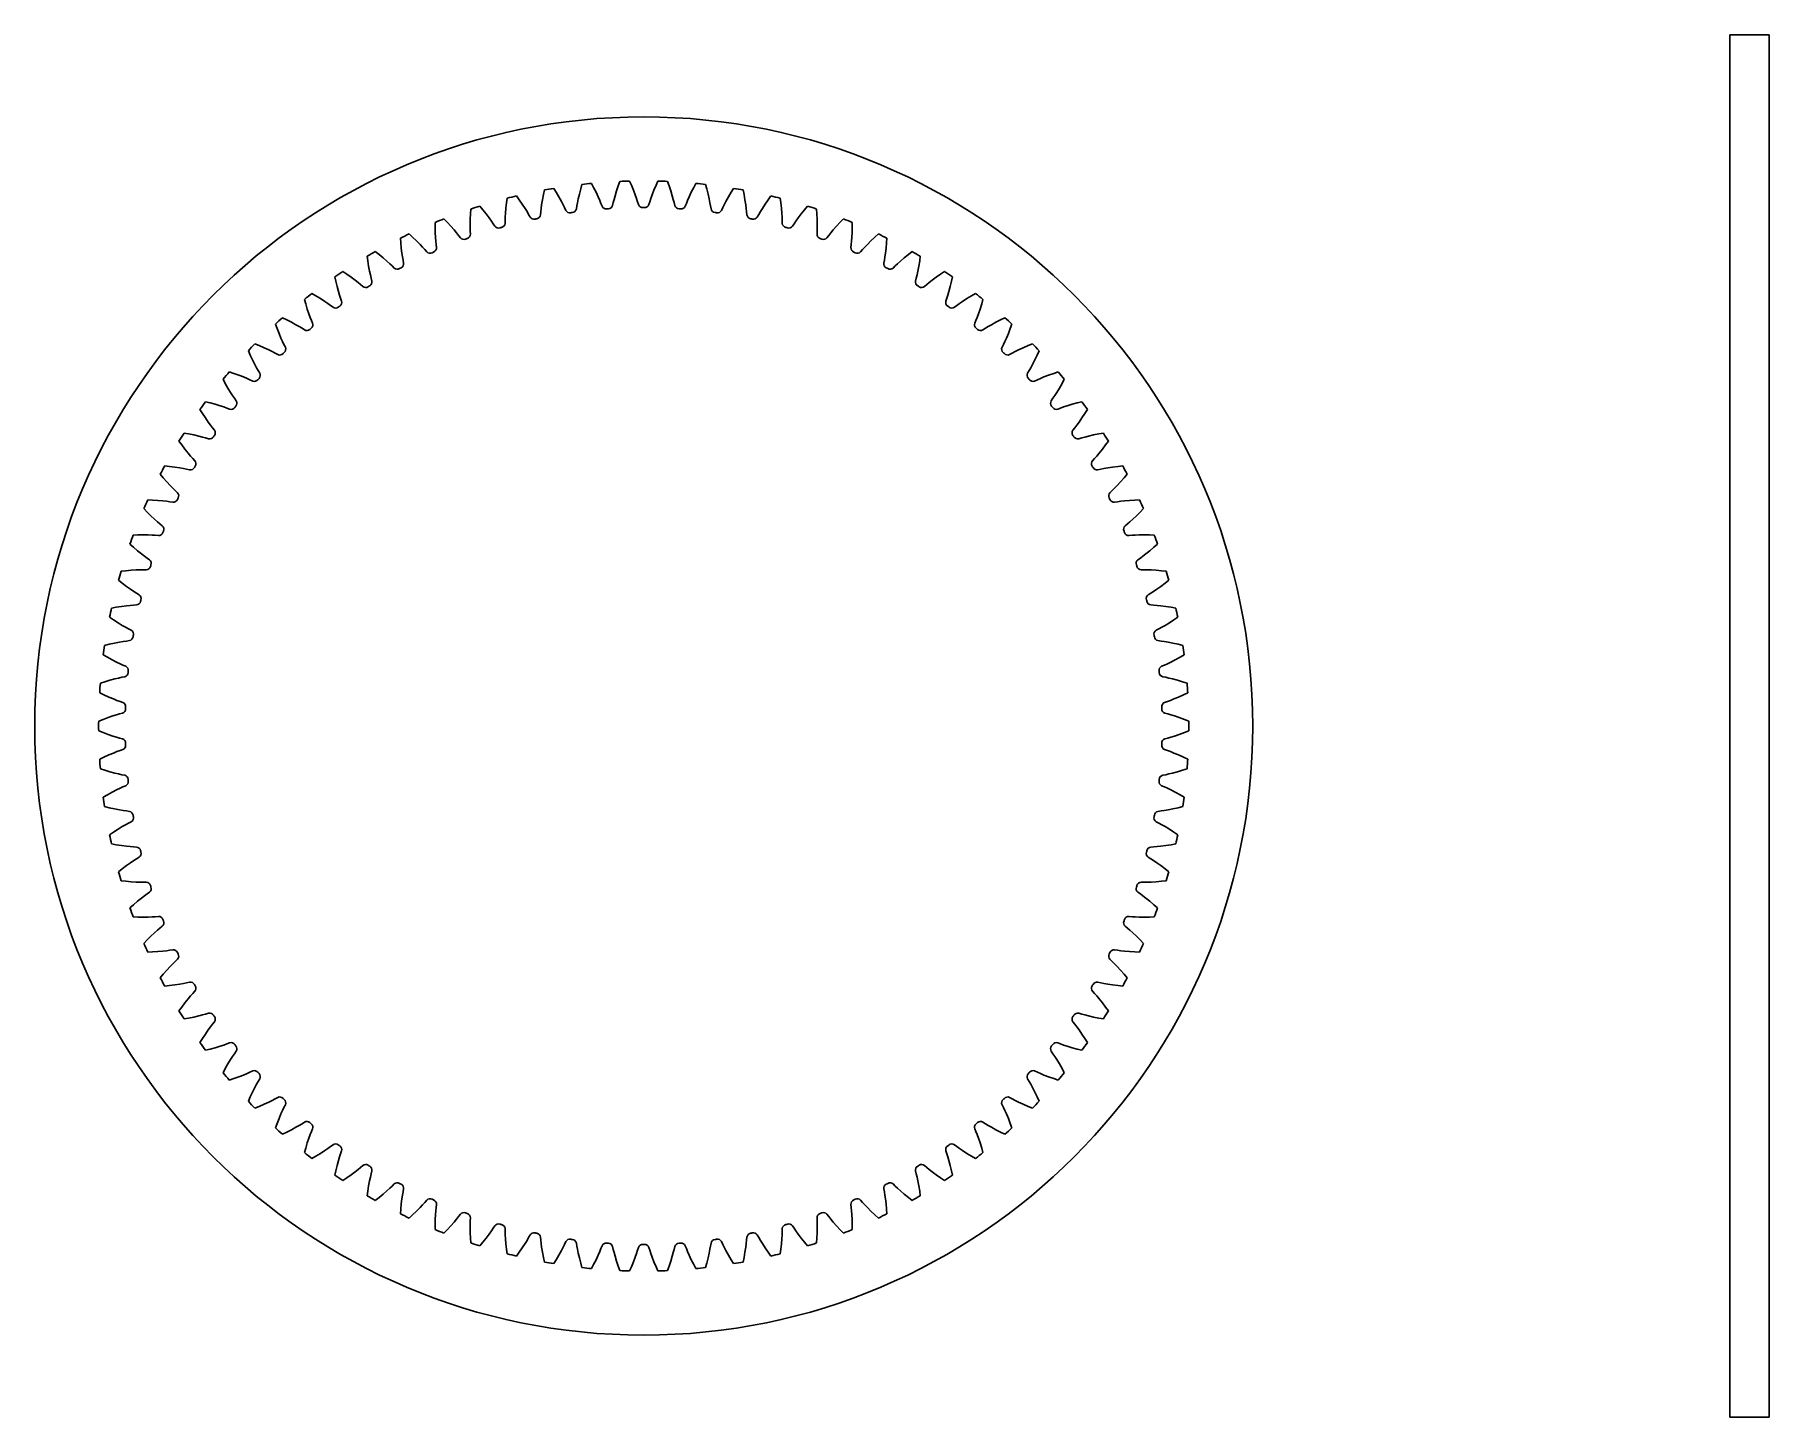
# Model space of a CAD drawing. Extents: x -3282 to 4846, y -1718 to 1845.
# Drawn here: x 1325.8 to 1765, y -908.6 to -558.6 of the extents above; entities that cross this region are included whole.
import ezdxf

# ---------------------------------------------------------------- set-up
doc = ezdxf.new("R2010")
doc.units = 0
doc.layers.get('0').update_dxf_attribs({"linetype": 'CONTINUOUS'})
doc.layers.add('OUTLINE', color=7, linetype='CONTINUOUS')

msp = doc.modelspace()

# ---------------------------------------------------------------- linework, layer by layer
at = {"color": 1}
for p, q in [((1754.989322, -558.599773), (1764.989322, -558.599773)), ((1754.989322, -733.599773), (1754.989322, -558.599773)), ((1764.989322, -558.599773), (1764.989322, -908.599773)), ((1464.038054, -597.628436), (1464.36637, -596.486779)), ((1466.763481, -596.234832), (1467.321986, -597.283281)), ((1467.321986, -597.283281), (1467.933365, -598.503257)), ((1473.12616, -598.140112), (1473.561792, -596.846952)), ((1473.561792, -596.846952), (1473.968945, -595.730977)), ((1476.377793, -595.646858), (1476.8618, -596.731713)), ((1476.8618, -596.731713), (1477.386589, -597.991364)), ((1482.592067, -597.991335), (1483.116844, -596.731713)), ((1483.116844, -596.731713), (1483.600852, -595.646858)), ((1486.009699, -595.730977), (1486.416852, -596.846952)), ((1486.416852, -596.846952), (1486.852493, -598.140142)), ((1492.045293, -598.503229), (1492.656658, -597.283281)), ((1492.656658, -597.283281), (1493.215163, -596.234832)), ((1495.612275, -596.486779), (1495.94059, -597.628436)), ((1445.112489, -602.527162), (1445.269739, -601.171688)), ((1445.269739, -601.171688), (1445.43597, -599.995448)), ((1447.774689, -599.41234), (1448.473675, -600.372857)), ((1448.473675, -600.372857), (1449.248891, -601.495872)), ((1449.248891, -601.495872), (1449.940852, -602.559545)), ((1454.012917, -602.625627), (1454.141103, -601.666758)), ((1454.141103, -601.666758), (1454.340611, -600.413564)), ((1454.340611, -600.413564), (1454.59203, -599.07236)), ((1454.59203, -599.07236), (1454.839907, -597.910581)), ((1457.213605, -597.492035), (1457.843885, -598.49897)), ((1457.843885, -598.49897), (1458.538876, -599.673326)), ((1458.538876, -599.673326), (1459.154953, -600.782677)), ((1459.154953, -600.782677), (1459.603362, -601.639881)), ((1459.60336, -601.639879), (1459.969804, -602.378561)), ((1463.063851, -601.943721), (1463.21249, -601.132649)), ((1463.212489, -601.132651), (1463.40725, -600.185059)), ((1463.40725, -600.185059), (1463.69369, -598.948835)), ((1463.69369, -598.948835), (1464.038054, -597.628436)), ((1467.933365, -598.503257), (1468.470556, -599.652881)), ((1468.470556, -599.652881), (1468.858077, -600.539276)), ((1468.858077, -600.539274), (1469.172099, -601.301719)), ((1469.172099, -601.301719), (1469.451339, -602.021085)), ((1472.112538, -601.83499), (1472.288942, -601.083767)), ((1472.288942, -601.083767), (1472.493797, -600.285039)), ((1472.493796, -600.285042), (1472.754183, -599.353344)), ((1472.754183, -599.353344), (1473.12616, -598.140112)), ((1477.386589, -597.991364), (1477.842278, -599.17566)), ((1477.842278, -599.17566), (1478.167024, -600.086928)), ((1478.167023, -600.086926), (1478.427095, -600.869419)), ((1478.427095, -600.869419), (1478.655474, -601.606511)), ((1481.323172, -601.606506), (1481.551549, -600.869418)), ((1481.551549, -600.869418), (1481.811621, -600.086926)), ((1481.81162, -600.086928), (1482.136365, -599.175664)), ((1482.136365, -599.175664), (1482.592067, -597.991335)), ((1486.852493, -598.140142), (1487.22446, -599.353341)), ((1487.22446, -599.353341), (1487.484848, -600.285042)), ((1487.484847, -600.285039), (1487.689702, -601.083768)), ((1487.689702, -601.083768), (1487.866108, -601.834996)), ((1490.527308, -602.02108), (1490.806545, -601.301718)), ((1490.806545, -601.301718), (1491.120568, -600.539274)), ((1491.120567, -600.539276), (1491.508086, -599.652884)), ((1491.508086, -599.652884), (1492.045293, -598.503229)), ((1495.94059, -597.628436), (1496.284961, -598.948865)), ((1496.284961, -598.948865), (1496.571394, -600.185056)), ((1496.571394, -600.185056), (1496.766155, -601.132651)), ((1496.766154, -601.132649), (1496.914794, -601.943722)), ((1500.008841, -602.378561), (1500.375284, -601.639879)), ((1500.375282, -601.639881), (1500.82369, -600.78268)), ((1500.82369, -600.78268), (1501.439784, -599.673299)), ((1501.439784, -599.673299), (1502.134759, -598.49897)), ((1502.134759, -598.49897), (1502.765039, -597.492034)), ((1505.138737, -597.910581), (1505.386614, -599.07236)), ((1505.386614, -599.07236), (1505.638039, -600.413594)), ((1505.638039, -600.413594), (1505.837541, -601.666754)), ((1505.837541, -601.666754), (1505.965727, -602.625627)), ((1510.03779, -602.559548), (1510.72977, -601.495846)), ((1510.72977, -601.495846), (1511.50497, -600.372857)), ((1511.50497, -600.372857), (1512.203955, -599.41234)), ((1514.542674, -599.995448), (1514.708906, -601.171688)), ((1514.708906, -601.171688), (1514.866158, -602.527193)), ((1429.412919, -605.201653), (1430.23878, -606.055542)), ((1430.23878, -606.055542), (1431.162745, -607.059739)), ((1436.031129, -606.548098), (1436.054285, -605.279334)), ((1436.054285, -605.279334), (1436.116597, -603.916191)), ((1436.116597, -603.916191), (1436.200374, -602.731221)), ((1438.49272, -601.986393), (1439.257005, -602.895811)), ((1439.257005, -602.895811), (1440.108671, -603.962014)), ((1440.108671, -603.962014), (1440.873144, -604.974828)), ((1440.873144, -604.974828), (1441.436489, -605.761283)), ((1441.436488, -605.761281), (1441.902169, -606.441776)), ((1444.889226, -606.352042), (1444.905587, -605.580559)), ((1444.905587, -605.580559), (1444.9399, -604.756693)), ((1444.9399, -604.756696), (1445.000886, -603.791221)), ((1445.000886, -603.791221), (1445.112489, -602.527162)), ((1449.940852, -602.559545), (1450.447964, -603.383381)), ((1450.447963, -603.383379), (1450.865041, -604.094701)), ((1450.865041, -604.094701), (1451.241679, -604.768203)), ((1453.851081, -604.213553), (1453.921218, -603.44509)), ((1453.921218, -603.44509), (1454.012918, -602.625625)), ((1459.969804, -602.378561), (1460.298543, -603.076696)), ((1462.940279, -602.705419), (1463.063851, -601.943721)), ((1496.914794, -601.943722), (1497.038366, -602.705425)), ((1499.680104, -603.076692), (1500.008841, -602.378561)), ((1505.965726, -602.625625), (1506.057426, -603.44509)), ((1506.057426, -603.44509), (1506.127564, -604.213558)), ((1508.736968, -604.768199), (1509.113603, -604.0947)), ((1509.113603, -604.0947), (1509.530681, -603.383379)), ((1509.53068, -603.383381), (1510.03779, -602.559548)), ((1514.866158, -602.527193), (1514.977758, -603.791217)), ((1514.977758, -603.791217), (1515.038744, -604.756696)), ((1515.038744, -604.756693), (1515.073057, -605.58056)), ((1515.073057, -605.58056), (1515.089419, -606.352048)), ((1518.076475, -606.441775), (1518.542157, -605.761281)), ((1518.542155, -605.761283), (1519.105498, -604.974831)), ((1519.105498, -604.974831), (1519.869992, -603.96199)), ((1519.869992, -603.96199), (1520.721639, -602.895811)), ((1520.721639, -602.895811), (1521.485924, -601.986393)), ((1523.77827, -602.731221), (1523.862047, -603.916191)), ((1523.862047, -603.916191), (1523.924361, -605.279364)), ((1523.924361, -605.279364), (1523.947515, -606.548094)), ((1528.815919, -607.059716), (1529.739865, -606.055542)), ((1529.739865, -606.055542), (1530.565725, -605.201653)), ((1418.495098, -611.284166), (1418.413143, -610.099069)), ((1420.57952, -609.042456), (1421.462934, -609.836656)), ((1421.462934, -609.836656), (1422.454698, -610.773954)), ((1427.1772, -607.292501), (1427.178113, -606.104573)), ((1427.210127, -608.656669), (1427.1772, -607.292501)), ((1427.275532, -609.923958), (1427.210127, -608.656669)), ((1427.349508, -610.888525), (1427.275532, -609.923958)), ((1431.162745, -607.059739), (1431.996007, -608.016759)), ((1431.996007, -608.016759), (1432.612839, -608.762001)), ((1432.612838, -608.761999), (1433.124854, -609.408352)), ((1433.124854, -609.408352), (1433.59156, -610.022882)), ((1436.03764, -607.515475), (1436.031129, -606.548098)), ((1436.06088, -608.339725), (1436.03764, -607.515473)), ((1436.098375, -609.11047), (1436.06088, -608.339725)), ((1441.902169, -606.441776), (1442.324871, -607.087365)), ((1517.653776, -607.08736), (1518.076475, -606.441775)), ((1523.917764, -608.339726), (1523.880269, -609.110476)), ((1523.941004, -607.515473), (1523.917764, -608.339726)), ((1523.947515, -606.548094), (1523.941004, -607.515475)), ((1526.387087, -610.022878), (1526.85379, -609.408351)), ((1526.85379, -609.408351), (1527.365806, -608.761999)), ((1527.365805, -608.762001), (1527.982635, -608.016761)), ((1527.982635, -608.016761), (1528.815919, -607.059716)), ((1532.703112, -609.923954), (1532.629136, -610.888525)), ((1532.768516, -608.6567), (1532.703112, -609.923954)), ((1532.801444, -607.292501), (1532.768516, -608.6567)), ((1532.800531, -606.104573), (1532.801444, -607.292501)), ((1537.523968, -610.773932), (1538.515711, -609.836656)), ((1538.515711, -609.836656), (1539.399124, -609.042456)), ((1541.565501, -610.099069), (1541.483547, -611.284166)), ((1410.112589, -615.871741), (1409.948166, -614.695247)), ((1412.03556, -613.49009), (1412.972222, -614.220731)), ((1412.972222, -614.220731), (1414.026953, -615.086564)), ((1418.623104, -612.642715), (1418.495098, -611.284166)), ((1418.776751, -613.902354), (1418.623104, -612.642715)), ((1418.917832, -614.859411), (1418.776751, -613.902354)), ((1419.05556, -615.672404), (1418.917832, -614.859408)), ((1422.454698, -610.773954), (1423.352688, -611.670517)), ((1423.352688, -611.670517), (1424.020003, -612.370916)), ((1424.020002, -612.370914), (1424.575858, -612.979976)), ((1424.575858, -612.979976), (1425.084295, -613.560453)), ((1427.430189, -611.709145), (1427.349508, -610.888522)), ((1427.521357, -612.475398), (1427.430189, -611.709145)), ((1532.548455, -611.709146), (1532.457287, -612.475403)), ((1532.629136, -610.888522), (1532.548455, -611.709146)), ((1534.894353, -613.560449), (1535.402787, -612.979975)), ((1535.402787, -612.979975), (1535.958642, -612.370914)), ((1535.958641, -612.370916), (1536.625954, -611.670519)), ((1536.625954, -611.670519), (1537.523968, -610.773932)), ((1541.060812, -614.859408), (1540.923084, -615.672405)), ((1541.201893, -613.90235), (1541.060812, -614.859411)), ((1541.355537, -612.642745), (1541.201893, -613.90235)), ((1541.483547, -611.284166), (1541.355537, -612.642745)), ((1545.951714, -615.086544), (1547.006422, -614.220731)), ((1547.006422, -614.220731), (1547.943084, -613.49009)), ((1550.030478, -614.695247), (1549.866055, -615.871741)), ((1403.822664, -618.522886), (1404.808012, -619.186409)), ((1404.808012, -619.186409), (1405.920571, -619.976558)), ((1410.335051, -617.218051), (1410.112589, -615.871741)), ((1410.576192, -618.463904), (1410.335051, -617.218051)), ((1410.78369, -619.408788), (1410.576192, -618.463904)), ((1414.026953, -615.086564), (1414.985297, -615.918302)), ((1414.985297, -615.918302), (1415.699844, -616.570445)), ((1415.699842, -616.570444), (1416.296831, -617.139247)), ((1416.296831, -617.139247), (1416.844521, -617.682844)), ((1419.199957, -616.430431), (1419.05556, -615.672404)), ((1540.923084, -615.672405), (1540.778687, -616.430436)), ((1543.134127, -617.68284), (1543.681814, -617.139247)), ((1543.681814, -617.139247), (1544.278802, -616.570444)), ((1544.2788, -616.570445), (1544.993345, -615.918305)), ((1544.993345, -615.918305), (1545.951714, -615.086544)), ((1549.402453, -618.4639), (1549.194954, -619.408788)), ((1549.643588, -617.218081), (1549.402453, -618.4639)), ((1549.866055, -615.871741), (1549.643588, -617.218081)), ((1554.058098, -619.97654), (1555.170633, -619.186409)), ((1555.170633, -619.186409), (1556.15598, -618.522885)), ((1402.070513, -621.032875), (1401.824422, -619.870717)), ((1402.386347, -622.360387), (1402.070513, -621.032875)), ((1402.713807, -623.586384), (1402.386347, -622.360387)), ((1402.986711, -624.514493), (1402.713807, -623.586384)), ((1405.920571, -619.976558), (1406.934599, -620.73942)), ((1406.934599, -620.73942), (1407.692897, -621.34013)), ((1407.692895, -621.340129), (1408.328107, -621.865903)), ((1408.328107, -621.865903), (1408.912382, -622.36997)), ((1410.977794, -620.210194), (1410.78369, -619.408786)), ((1411.174716, -620.956301), (1410.977794, -620.210194)), ((1549.00085, -620.210195), (1548.803927, -620.956307)), ((1549.194954, -619.408786), (1549.00085, -620.210195)), ((1551.066266, -622.369967), (1551.650538, -621.865903)), ((1551.650538, -621.865903), (1552.285749, -621.340129)), ((1552.285747, -621.34013), (1553.044043, -620.739422)), ((1553.044043, -620.739422), (1554.058098, -619.97654)), ((1557.264838, -623.586381), (1556.991933, -624.514492)), ((1557.59229, -622.360417), (1557.264838, -623.586381)), ((1557.908131, -621.032875), (1557.59229, -622.360417)), ((1558.154222, -619.870717), (1557.908131, -621.032875)), ((1394.408049, -626.742424), (1394.08149, -625.600263)), ((1394.815716, -628.044671), (1394.408049, -626.742424)), ((1395.2279, -629.244839), (1394.815716, -628.044671)), ((1395.980845, -624.116325), (1397.010077, -624.709497)), ((1397.010077, -624.709497), (1398.175044, -625.420114)), ((1398.175044, -625.420114), (1399.239816, -626.110382)), ((1399.239816, -626.110382), (1400.03817, -626.656733)), ((1400.038169, -626.656731), (1400.708509, -627.136915)), ((1400.708509, -627.136915), (1401.326524, -627.598997)), ((1403.236245, -625.300406), (1402.986711, -624.51449)), ((1403.484734, -626.030959), (1403.236245, -625.300406)), ((1556.742399, -625.300407), (1556.493909, -626.030965)), ((1556.991934, -624.51449), (1556.742399, -625.300407)), ((1558.652125, -627.598994), (1559.270136, -627.136914)), ((1559.270136, -627.136914), (1559.940476, -626.656731)), ((1559.940473, -626.656733), (1560.738825, -626.110384)), ((1560.738825, -626.110384), (1561.803626, -625.420097)), ((1561.803626, -625.420097), (1562.968567, -624.709497)), ((1562.968567, -624.709497), (1563.9978, -624.116324)), ((1565.162918, -628.0447), (1564.750745, -629.244835)), ((1565.570595, -626.742424), (1565.162918, -628.0447)), ((1565.897154, -625.600263), (1565.570595, -626.742424)), ((1387.162529, -632.972571), (1386.757092, -631.855972)), ((1388.548306, -630.243156), (1389.616408, -630.763088)), ((1389.616408, -630.763088), (1390.828108, -631.390709)), ((1390.828108, -631.390709), (1391.938437, -632.005022)), ((1391.938437, -632.005022), (1392.772958, -632.494351)), ((1395.564881, -630.151649), (1395.2279, -629.244839)), ((1395.86863, -630.918242), (1395.56488, -630.151647)), ((1396.167474, -631.629682), (1395.86863, -630.918242)), ((1564.110014, -630.918243), (1563.811168, -631.629687)), ((1564.413764, -630.151647), (1564.110014, -630.918243)), ((1564.750745, -629.244835), (1564.413763, -630.151649)), ((1567.205686, -632.494351), (1568.040204, -632.005023)), ((1568.040204, -632.005023), (1569.150564, -631.390695)), ((1569.150564, -631.390695), (1570.362236, -630.763088)), ((1570.362236, -630.763088), (1571.430338, -630.243156)), ((1573.221552, -631.855972), (1572.816115, -632.972571)), ((1387.660043, -634.243208), (1387.162529, -632.972571)), ((1388.154942, -635.4117), (1387.660043, -634.243208)), ((1388.554359, -636.292795), (1388.154942, -635.4117)), ((1388.910842, -637.036332), (1388.554358, -636.292793)), ((1392.772956, -632.49435), (1393.47516, -632.926603)), ((1393.47516, -632.926603), (1394.123902, -633.344449)), ((1565.854747, -633.344447), (1566.503485, -632.926603)), ((1566.503485, -632.926603), (1567.205688, -632.49435)), ((1571.424287, -636.292793), (1571.067802, -637.036333)), ((1571.823703, -635.411697), (1571.424286, -636.292795)), ((1572.318589, -634.243237), (1571.823703, -635.411697)), ((1572.816115, -632.972571), (1572.318589, -634.243237)), ((1380.369252, -639.692963), (1379.886912, -638.607366)), ((1380.954189, -640.925801), (1380.369252, -639.692963)), ((1381.529393, -642.056924), (1380.954189, -640.925801)), ((1381.561258, -636.87353), (1382.663028, -637.317689)), ((1382.663028, -637.317689), (1383.915556, -637.859257)), ((1383.915556, -637.859257), (1385.066033, -638.394621)), ((1385.066033, -638.394621), (1385.932655, -638.824545)), ((1385.932653, -638.824544), (1386.663298, -639.206761)), ((1386.663298, -639.206761), (1387.339608, -639.578335)), ((1389.258586, -637.725193), (1388.910842, -637.036332)), ((1571.067802, -637.036333), (1570.720056, -637.725198)), ((1572.639041, -639.578333), (1573.315346, -639.20676)), ((1573.315346, -639.20676), (1574.045991, -638.824544)), ((1574.045989, -638.824545), (1574.912608, -638.394622)), ((1574.912608, -638.394622), (1576.063116, -637.859245)), ((1576.063116, -637.859245), (1577.315616, -637.317689)), ((1577.315616, -637.317689), (1578.417386, -636.87353)), ((1579.024441, -640.925828), (1578.449253, -642.056921)), ((1579.609392, -639.692963), (1579.024441, -640.925828)), ((1580.091732, -638.607366), (1579.609392, -639.692963)), ((1375.053743, -643.975145), (1376.183811, -644.341366)), ((1376.183811, -644.341366), (1377.471066, -644.794244)), ((1377.471066, -644.794244), (1378.656086, -645.24805)), ((1378.656086, -645.24805), (1379.550587, -645.616474)), ((1379.550584, -645.616473), (1380.306112, -645.946792)), ((1381.989298, -642.908011), (1381.529393, -642.056924)), ((1382.39678, -643.624869), (1381.989297, -642.908009)), ((1382.791729, -644.287794), (1382.39678, -643.624869)), ((1577.581864, -643.62487), (1577.186913, -644.287799)), ((1577.989347, -642.908009), (1577.581864, -643.62487)), ((1578.449253, -642.056921), (1577.989346, -642.908011)), ((1579.672533, -645.946791), (1580.42806, -645.616473)), ((1580.428057, -645.616474), (1581.322555, -645.248051)), ((1581.322555, -645.248051), (1582.507607, -644.794233)), ((1582.507607, -644.794233), (1583.794833, -644.341366)), ((1583.794833, -644.341366), (1584.924902, -643.975145)), ((1374.061313, -646.87086), (1373.504421, -645.821554)), ((1374.730824, -648.059891), (1374.061313, -646.87086)), ((1375.38353, -649.148135), (1374.730824, -648.059891)), ((1375.901684, -649.965067), (1375.38353, -649.148135)), ((1376.358178, -650.651755), (1375.901682, -649.965065)), ((1380.306112, -645.946792), (1381.006694, -646.270284)), ((1578.971955, -646.270282), (1579.672533, -645.946791)), ((1584.076962, -649.965065), (1583.620466, -650.651756)), ((1584.595116, -649.148132), (1584.076961, -649.965067)), ((1585.247804, -648.059918), (1584.595116, -649.148132)), ((1585.917331, -646.87086), (1585.247804, -648.059918)), ((1586.474223, -645.821554), (1585.917331, -646.87086)), ((1368.269446, -654.471292), (1367.640714, -653.463388)), ((1369.057462, -651.513402), (1370.210324, -651.799902)), ((1370.210324, -651.799902), (1371.526035, -652.161881)), ((1371.526035, -652.161881), (1372.739824, -652.531919)), ((1372.739824, -652.531919), (1373.657846, -652.837049)), ((1373.657843, -652.837048), (1374.434573, -653.113859)), ((1374.434573, -653.113859), (1375.156013, -653.387693)), ((1376.798409, -651.285515), (1376.358178, -650.651755)), ((1583.620466, -650.651756), (1583.180233, -651.28552)), ((1584.822636, -653.387692), (1585.544072, -653.113859)), ((1585.544072, -653.113859), (1586.320801, -652.837048)), ((1586.320798, -652.837049), (1587.238817, -652.53192)), ((1587.238817, -652.53192), (1588.452639, -652.161873)), ((1588.452639, -652.161873), (1589.76832, -651.799902)), ((1589.76832, -651.799902), (1590.921182, -651.513402)), ((1592.33793, -653.463389), (1591.709199, -654.471292)), ((1369.020268, -655.610724), (1368.269446, -654.471292)), ((1369.747296, -656.650786), (1369.020268, -655.610724)), ((1370.321174, -657.429584), (1369.747296, -656.650786)), ((1370.824457, -658.082755), (1370.321172, -657.429582)), ((1371.307824, -658.684263), (1370.824457, -658.082755)), ((1589.154186, -658.082756), (1588.670817, -658.684267)), ((1589.657472, -657.429582), (1589.154186, -658.082756)), ((1590.23135, -656.650783), (1589.657471, -657.429584)), ((1590.958359, -655.610749), (1590.23135, -656.650783)), ((1591.709199, -654.471292), (1590.958359, -655.610749)), ((1363.021866, -662.45723), (1362.324358, -661.495639)), ((1363.850342, -663.541511), (1363.021866, -662.45723)), ((1363.601631, -659.451576), (1364.77167, -659.656958)), ((1364.77167, -659.656958), (1366.109426, -659.926276)), ((1366.109426, -659.926276), (1367.34607, -660.210743)), ((1367.34607, -660.210743), (1368.283141, -660.451091)), ((1368.283139, -660.451091), (1369.077285, -660.673046)), ((1369.077285, -660.673046), (1369.81607, -660.895888)), ((1590.162579, -660.895887), (1590.90136, -660.673046)), ((1590.90136, -660.673046), (1591.695505, -660.451091)), ((1591.695503, -660.451092), (1592.63257, -660.210744)), ((1592.63257, -660.210744), (1593.869248, -659.92627)), ((1593.869248, -659.92627), (1595.206974, -659.656958)), ((1595.206974, -659.656958), (1596.377013, -659.451576)), ((1596.956778, -662.45723), (1596.128283, -663.541535)), ((1597.654286, -661.495639), (1596.956778, -662.45723)), ((1364.64815, -664.528325), (1363.850342, -663.541511)), ((1365.274956, -665.265194), (1364.64815, -664.528325)), ((1365.822577, -665.881667), (1365.274954, -665.265192)), ((1366.346725, -666.447991), (1365.822577, -665.881667)), ((1594.156067, -665.881668), (1593.631916, -666.447996)), ((1594.70369, -665.265192), (1594.156067, -665.881668)), ((1595.330497, -664.528322), (1594.703688, -665.265194)), ((1596.128283, -663.541535), (1595.330497, -664.528322)), ((1358.34414, -670.789767), (1357.581254, -669.879174)), ((1359.246234, -671.813615), (1358.34414, -670.789767)), ((1358.712829, -667.750992), (1359.894344, -667.874256)), ((1360.110934, -672.742373), (1359.246234, -671.813615)), ((1359.894344, -667.874256), (1361.247628, -668.049601)), ((1361.247628, -668.049601), (1362.501104, -668.247111)), ((1362.501104, -668.247111), (1363.452657, -668.421507)), ((1363.452655, -668.421507), (1364.26035, -668.587524)), ((1364.26035, -668.587524), (1365.01288, -668.758289)), ((1594.965769, -668.758288), (1595.718295, -668.587524)), ((1595.718295, -668.587524), (1596.525989, -668.421507)), ((1596.525986, -668.421507), (1597.477537, -668.247112)), ((1597.477537, -668.247112), (1598.731046, -668.049597)), ((1598.731046, -668.049597), (1600.0843, -667.874256)), ((1600.73239, -671.813638), (1599.867712, -672.74237)), ((1600.0843, -667.874256), (1601.265815, -667.750992)), ((1601.634505, -670.789767), (1600.73239, -671.813638)), ((1602.39739, -669.879174), (1601.634505, -670.789767)), ((1360.787615, -673.433723), (1360.110934, -672.742373)), ((1361.376905, -674.010495), (1360.787613, -673.433722)), ((1361.939281, -674.538877), (1361.376905, -674.010495)), ((1598.601739, -674.010495), (1598.039359, -674.538881)), ((1599.191031, -673.433722), (1598.601739, -674.010495)), ((1599.867712, -672.74237), (1599.191029, -673.433723)), ((1354.259057, -679.428308), (1353.43451, -678.57315)), ((1355.230373, -680.386735), (1354.259057, -679.428308)), ((1354.414873, -676.371217), (1355.602109, -676.411762)), ((1356.157754, -681.252912), (1355.230373, -680.386735)), ((1355.602109, -676.411762), (1356.964328, -676.49228)), ((1356.964328, -676.49228), (1358.228528, -676.601871)), ((1358.228528, -676.601871), (1359.189929, -676.709465)), ((1359.189927, -676.709465), (1360.007235, -676.818736)), ((1360.007235, -676.818736), (1360.769844, -676.93659)), ((1599.208806, -676.93659), (1599.97141, -676.818736)), ((1599.97141, -676.818736), (1600.788717, -676.709465)), ((1600.788715, -676.709465), (1601.750113, -676.601871)), ((1601.750113, -676.601871), (1603.014347, -676.492278)), ((1603.014347, -676.492278), (1604.376535, -676.411762)), ((1604.748249, -680.386757), (1603.820892, -681.25291)), ((1604.376535, -676.411762), (1605.563771, -676.371217)), ((1605.719588, -679.428308), (1604.748249, -680.386757)), ((1606.544134, -678.57315), (1605.719588, -679.428308)), ((1356.881013, -681.895376), (1356.157754, -681.252912)), ((1357.509101, -682.429635), (1356.881011, -681.895374)), ((1358.106965, -682.917501), (1357.509101, -682.429635)), ((1602.469543, -682.429636), (1601.871675, -682.917504)), ((1603.097633, -681.895374), (1602.469543, -682.429636)), ((1603.820892, -681.25291), (1603.097631, -681.895375)), ((1350.786519, -688.330767), (1349.904328, -687.535209)), ((1350.728704, -685.270253), (1351.915876, -685.227883)), ((1351.822326, -689.219104), (1350.786519, -688.330767)), ((1352.80787, -690.01848), (1351.822326, -689.219104)), ((1351.915876, -685.227883), (1353.280393, -685.213181)), ((1353.280393, -685.213181), (1354.549158, -685.234318)), ((1354.549158, -685.234318), (1355.515723, -685.274587)), ((1355.515721, -685.274587), (1356.33866, -685.326579)), ((1356.33866, -685.326579), (1357.107632, -685.390949)), ((1602.871017, -685.390949), (1603.639985, -685.326579)), ((1603.639985, -685.326579), (1604.462924, -685.274587)), ((1604.462921, -685.274587), (1605.429482, -685.234319)), ((1605.429482, -685.234319), (1606.698281, -685.213181)), ((1606.698281, -685.213181), (1608.062768, -685.227883)), ((1608.156295, -689.219124), (1607.170777, -690.018478)), ((1608.062768, -685.227883), (1609.24994, -685.270253)), ((1609.192125, -688.330767), (1608.156295, -689.219124)), ((1610.074316, -687.535209), (1609.192125, -688.330767)), ((1353.574182, -690.608926), (1352.80787, -690.01848)), ((1354.238008, -691.098071), (1353.57418, -690.608925)), ((1354.868448, -691.543043), (1354.238008, -691.098071)), ((1605.740636, -691.098072), (1605.110192, -691.543047)), ((1606.404464, -690.608925), (1605.740636, -691.098072)), ((1607.170777, -690.018478), (1606.404462, -690.608926)), ((1347.943444, -697.453772), (1347.007907, -696.721691)), ((1347.67228, -694.404747), (1348.853604, -694.279666)), ((1349.038695, -698.267691), (1347.943444, -697.453772)), ((1348.853604, -694.279666), (1350.213772, -694.169816)), ((1350.0776, -698.996371), (1349.038695, -698.267691)), ((1350.213772, -694.169816), (1351.480921, -694.102398)), ((1351.480921, -694.102398), (1352.44794, -694.075144)), ((1352.447937, -694.075144), (1353.272499, -694.069604)), ((1353.272499, -694.069604), (1354.044089, -694.080177)), ((1605.934561, -694.080177), (1606.706146, -694.069604)), ((1606.706146, -694.069604), (1607.530707, -694.075144)), ((1607.530704, -694.075144), (1608.49772, -694.102398)), ((1608.49772, -694.102398), (1609.764903, -694.169818)), ((1609.764903, -694.169818), (1611.12504, -694.279666)), ((1610.939924, -698.267709), (1609.901047, -698.996369)), ((1612.0352, -697.453772), (1610.939924, -698.267709)), ((1611.12504, -694.279666), (1612.306364, -694.404747)), ((1612.970737, -696.721691), (1612.0352, -697.453772)), ((1350.883233, -699.531924), (1350.0776, -698.996371)), ((1351.579563, -699.973572), (1350.883231, -699.531923)), ((1352.239507, -700.373482), (1351.579563, -699.973572)), ((1608.399081, -699.973572), (1607.739133, -700.373486)), ((1609.095413, -699.531923), (1608.399081, -699.973572)), ((1609.901047, -698.996369), (1609.095411, -699.531924)), ((1345.743684, -706.752876), (1344.759358, -706.087838)), ((1345.260491, -703.730194), (1346.430212, -703.523013)), ((1346.893043, -707.488412), (1345.743684, -706.752876)), ((1346.430212, -703.523013), (1347.779404, -703.31855)), ((1347.779404, -703.31855), (1349.038763, -703.162904)), ((1349.038763, -703.162904), (1350.001525, -703.068261)), ((1350.001523, -703.068261), (1350.82369, -703.005216)), ((1350.82369, -703.005216), (1351.594137, -702.96194)), ((1608.384512, -702.961941), (1609.154955, -703.005216)), ((1609.154955, -703.005216), (1609.977121, -703.068261)), ((1609.977119, -703.068261), (1610.939877, -703.162904)), ((1610.939877, -703.162904), (1612.199271, -703.318555)), ((1612.199271, -703.318555), (1613.548432, -703.523013)), ((1614.23496, -706.752876), (1613.085575, -707.488428)), ((1613.548432, -703.523013), (1614.718154, -703.730194)), ((1615.219286, -706.087839), (1614.23496, -706.752876)), ((1347.980247, -708.142847), (1346.893043, -707.488412)), ((1348.821276, -708.620897), (1347.980247, -708.142847)), ((1349.546717, -709.012895), (1348.821274, -708.620896)), ((1350.23295, -709.365797), (1349.546717, -709.012895)), ((1610.431926, -709.012896), (1609.745689, -709.3658)), ((1611.15737, -708.620896), (1610.431926, -709.012896)), ((1611.9984, -708.142845), (1611.157368, -708.620897)), ((1613.085575, -707.488428), (1611.9984, -708.142845)), ((1344.197954, -716.182776), (1343.169636, -715.588022)), ((1343.505087, -713.201163), (1344.657507, -712.912891)), ((1344.657507, -712.912891), (1345.989149, -712.614812)), ((1345.989149, -712.614812), (1347.234584, -712.371696)), ((1347.234584, -712.371696), (1348.188398, -712.210124)), ((1348.188396, -712.210125), (1349.004162, -712.089882)), ((1349.004162, -712.089882), (1349.769714, -711.992968)), ((1610.208935, -711.992969), (1610.974482, -712.089882)), ((1610.974482, -712.089882), (1611.790248, -712.210125)), ((1611.790245, -712.210124), (1612.744057, -712.371696)), ((1612.744057, -712.371696), (1613.989525, -712.614818)), ((1613.989525, -712.614818), (1615.321137, -712.912891)), ((1615.321137, -712.912891), (1616.473557, -713.201163)), ((1616.809008, -715.588022), (1615.78069, -716.182776)), ((1345.395822, -716.836345), (1344.197954, -716.182776)), ((1346.526029, -717.413347), (1345.395822, -716.836345)), ((1347.398357, -717.831565), (1346.526029, -717.413347)), ((1348.149375, -718.172004), (1347.398354, -717.831564)), ((1348.858553, -718.476176), (1348.149375, -718.172004)), ((1611.829268, -718.172004), (1611.120086, -718.476179)), ((1612.58029, -717.831564), (1611.829268, -718.172004)), ((1613.452618, -717.413345), (1612.580288, -717.831565)), ((1614.582795, -716.836359), (1613.452618, -717.413345)), ((1615.78069, -716.182776), (1614.582795, -716.836359)), ((1342.41462, -722.771512), (1343.544124, -722.403554)), ((1343.544124, -722.403554), (1344.85173, -722.013309)), ((1344.85173, -722.013309), (1346.077172, -721.683909)), ((1346.077172, -721.683909), (1347.017392, -721.456196)), ((1347.01739, -721.456197), (1347.822781, -721.279342)), ((1347.822781, -721.279342), (1348.579708, -721.129261)), ((1611.398941, -721.129263), (1612.155863, -721.279342)), ((1612.155863, -721.279342), (1612.961254, -721.456197)), ((1612.961251, -721.456196), (1613.901469, -721.683908)), ((1613.901469, -721.683908), (1615.126944, -722.013318)), ((1615.126944, -722.013318), (1616.43452, -722.403554)), ((1616.43452, -722.403554), (1617.564024, -722.771512)), ((1343.313787, -725.69753), (1342.246485, -725.175956)), ((1344.554328, -726.265948), (1343.313787, -725.69753)), ((1345.722031, -726.762705), (1344.554328, -726.265948)), ((1346.621407, -727.119054), (1345.722031, -726.762705)), ((1347.394344, -727.406275), (1346.621405, -727.119053)), ((1348.123013, -727.660237), (1347.394344, -727.406275)), ((1612.5843, -727.406275), (1611.855626, -727.660239)), ((1613.357239, -727.119053), (1612.5843, -727.406275)), ((1614.256616, -726.762703), (1613.357237, -727.119054)), ((1615.424288, -726.26596), (1614.256616, -726.762703)), ((1616.664857, -725.69753), (1615.424288, -726.26596)), ((1617.732159, -725.175956), (1616.664857, -725.69753)), ((1341.994404, -732.394615), (1343.095489, -731.948763)), ((1343.095489, -731.948763), (1344.372688, -731.468255)), ((1344.372688, -731.468255), (1345.572166, -731.054175)), ((1345.572166, -731.054175), (1346.494212, -730.76143)), ((1346.49421, -730.761431), (1347.285303, -730.528826)), ((1347.285303, -730.528826), (1348.029916, -730.32631)), ((1611.948733, -730.326312), (1612.693342, -730.528826)), ((1612.693342, -730.528826), (1613.484434, -730.761431)), ((1613.484432, -730.76143), (1614.406475, -731.054174)), ((1614.406475, -731.054174), (1615.605985, -731.468266)), ((1615.605985, -731.468266), (1616.883155, -731.948763)), ((1616.883155, -731.948763), (1617.98424, -732.394615)), ((1343.095489, -735.250783), (1341.994404, -734.804931)), ((1344.372659, -735.73128), (1343.095489, -735.250783)), ((1345.57217, -736.145372), (1344.372659, -735.73128)), ((1346.494212, -736.438116), (1345.57217, -736.145372)), ((1347.285302, -736.67072), (1346.49421, -736.438115)), ((1348.029911, -736.873234), (1347.285302, -736.67072)), ((1612.693341, -736.67072), (1611.948728, -736.873236)), ((1613.484434, -736.438115), (1612.693341, -736.67072)), ((1614.406478, -736.145371), (1613.484432, -736.438116)), ((1615.605956, -735.731291), (1614.406478, -736.145371)), ((1616.883155, -735.250783), (1615.605956, -735.731291)), ((1617.98424, -734.804931), (1616.883155, -735.250783)), ((1754.989322, -908.599773), (1754.989322, -733.599773)), ((1342.246485, -742.02359), (1343.313787, -741.502016)), ((1343.313787, -741.502016), (1344.554356, -740.933586)), ((1344.554356, -740.933586), (1345.722028, -740.436843)), ((1345.722028, -740.436843), (1346.621407, -740.080492)), ((1346.621405, -740.080493), (1347.394345, -739.793271)), ((1347.394345, -739.793271), (1348.123018, -739.539307)), ((1611.855632, -739.539309), (1612.5843, -739.793271)), ((1612.5843, -739.793271), (1613.357239, -740.080493)), ((1613.357237, -740.080492), (1614.256613, -740.436841)), ((1614.256613, -740.436841), (1615.424316, -740.933598)), ((1615.424316, -740.933598), (1616.664857, -741.502016)), ((1616.664857, -741.502016), (1617.732159, -742.02359)), ((1343.544124, -744.795992), (1342.41462, -744.428034)), ((1344.851701, -745.186228), (1343.544124, -744.795992)), ((1346.077175, -745.515638), (1344.851701, -745.186228)), ((1347.017393, -745.74335), (1346.077175, -745.515638)), ((1347.822781, -745.920204), (1347.01739, -745.743349)), ((1348.579703, -746.070283), (1347.822781, -745.920204)), ((1612.155863, -745.920204), (1611.398936, -746.070285)), ((1612.961254, -745.743349), (1612.155863, -745.920204)), ((1613.901472, -745.515637), (1612.961252, -745.74335)), ((1615.126914, -745.186237), (1613.901472, -745.515637)), ((1616.43452, -744.795992), (1615.126914, -745.186237)), ((1617.564024, -744.428034), (1616.43452, -744.795992)), ((1343.169636, -751.611524), (1344.197954, -751.01677)), ((1344.197954, -751.01677), (1345.39585, -750.363187)), ((1345.39585, -750.363187), (1346.526026, -749.786201)), ((1346.526026, -749.786201), (1347.398357, -749.367981)), ((1347.398354, -749.367982), (1348.149376, -749.027542)), ((1348.149376, -749.027542), (1348.858558, -748.723367)), ((1611.120091, -748.72337), (1611.829269, -749.027542)), ((1611.829269, -749.027542), (1612.58029, -749.367982)), ((1612.580287, -749.367981), (1613.452615, -749.786199)), ((1613.452615, -749.786199), (1614.582822, -750.363201)), ((1614.582822, -750.363201), (1615.78069, -751.01677)), ((1615.78069, -751.01677), (1616.809009, -751.611524)), ((1344.657507, -754.286655), (1343.505087, -753.998383)), ((1345.989119, -754.584728), (1344.657507, -754.286655)), ((1347.234587, -754.82785), (1345.989119, -754.584728)), ((1348.188399, -754.989422), (1347.234587, -754.82785)), ((1349.004162, -755.109664), (1348.188396, -754.989421)), ((1349.769709, -755.206577), (1349.004162, -755.109664)), ((1610.974482, -755.109664), (1610.20893, -755.206578)), ((1611.790248, -754.989421), (1610.974482, -755.109664)), ((1612.744061, -754.82785), (1611.790246, -754.989422)), ((1613.989495, -754.584734), (1612.744061, -754.82785)), ((1615.321137, -754.286655), (1613.989495, -754.584734)), ((1616.473557, -753.998383), (1615.321137, -754.286655)), ((1345.743684, -760.44667), (1346.893069, -759.711118)), ((1346.893069, -759.711118), (1347.980244, -759.056701)), ((1347.980244, -759.056701), (1348.821276, -758.578649)), ((1348.821274, -758.57865), (1349.546718, -758.18665)), ((1349.546718, -758.18665), (1350.232955, -757.833746)), ((1609.745694, -757.833749), (1610.431927, -758.186651)), ((1610.431927, -758.186651), (1611.15737, -758.57865)), ((1611.157368, -758.578649), (1611.998397, -759.056699)), ((1611.998397, -759.056699), (1613.085601, -759.711134)), ((1613.085601, -759.711134), (1614.23496, -760.44667)), ((1344.759358, -761.111707), (1345.743684, -760.44667)), ((1346.430212, -763.676533), (1345.26049, -763.469352)), ((1347.779373, -763.880991), (1346.430212, -763.676533)), ((1349.038767, -764.036642), (1347.779373, -763.880991)), ((1350.001526, -764.131285), (1349.038767, -764.036642)), ((1350.823689, -764.19433), (1350.001523, -764.131285)), ((1351.594132, -764.237605), (1350.823689, -764.19433)), ((1609.154954, -764.19433), (1608.384507, -764.237606)), ((1609.977121, -764.131285), (1609.154954, -764.19433)), ((1610.939881, -764.036642), (1609.977119, -764.131285)), ((1612.19924, -763.880996), (1610.939881, -764.036642)), ((1613.548432, -763.676533), (1612.19924, -763.880996)), ((1614.718154, -763.469352), (1613.548432, -763.676533)), ((1614.23496, -760.44667), (1615.219286, -761.111708)), ((1349.03872, -768.931837), (1350.077597, -768.203177)), ((1350.077597, -768.203177), (1350.883233, -767.667622)), ((1350.883231, -767.667623), (1351.579564, -767.225974)), ((1351.579564, -767.225974), (1352.239511, -766.82606)), ((1607.739137, -766.826064), (1608.399081, -767.225974)), ((1608.399081, -767.225974), (1609.095413, -767.667623)), ((1609.095411, -767.667622), (1609.901044, -768.203175)), ((1609.901044, -768.203175), (1610.939949, -768.931855)), ((1347.007907, -770.477855), (1347.943444, -769.745774)), ((1348.853604, -772.91988), (1347.67228, -772.794799)), ((1347.943444, -769.745774), (1349.03872, -768.931837)), ((1350.213741, -773.029728), (1348.853604, -772.91988)), ((1611.12504, -772.91988), (1609.764872, -773.02973)), ((1610.939949, -768.931855), (1612.0352, -769.745774)), ((1612.306364, -772.794799), (1611.12504, -772.91988)), ((1612.0352, -769.745774), (1612.970737, -770.477855)), ((1351.480924, -773.097148), (1350.213741, -773.029728)), ((1352.44794, -773.124402), (1351.480924, -773.097148)), ((1351.82235, -777.980422), (1352.807867, -777.181068)), ((1353.272498, -773.129942), (1352.447937, -773.124402)), ((1352.807867, -777.181068), (1353.574182, -776.59062)), ((1354.044083, -773.119369), (1353.272498, -773.129942)), ((1353.57418, -776.590621), (1354.238008, -776.101474)), ((1354.238008, -776.101474), (1354.868452, -775.656499)), ((1605.110196, -775.656503), (1605.740636, -776.101475)), ((1605.740636, -776.101475), (1606.404464, -776.590621)), ((1606.706145, -773.129942), (1605.934556, -773.119369)), ((1606.404462, -776.59062), (1607.170775, -777.181066)), ((1607.530707, -773.124402), (1606.706145, -773.129942)), ((1607.170775, -777.181066), (1608.156318, -777.980442)), ((1608.497723, -773.097148), (1607.530704, -773.124402)), ((1609.764872, -773.02973), (1608.497723, -773.097148)), ((1349.904328, -779.664337), (1350.786519, -778.868779)), ((1350.786519, -778.868779), (1351.82235, -777.980422)), ((1608.156318, -777.980442), (1609.192125, -778.868779)), ((1609.192125, -778.868779), (1610.074316, -779.664337)), ((1351.915876, -781.971663), (1350.728704, -781.929293)), ((1353.280363, -781.986365), (1351.915876, -781.971663)), ((1354.549162, -781.965227), (1353.280363, -781.986365)), ((1355.515723, -781.924959), (1354.549162, -781.965227)), ((1355.230395, -786.812789), (1356.157752, -785.946636)), ((1356.338659, -781.872967), (1355.515721, -781.92496)), ((1356.157752, -785.946636), (1356.881013, -785.304171)), ((1357.107627, -781.808597), (1356.338659, -781.872967)), ((1356.881011, -785.304172), (1357.509101, -784.76991)), ((1357.509101, -784.76991), (1358.106969, -784.282042)), ((1601.871679, -784.282046), (1602.469543, -784.769911)), ((1602.469543, -784.769911), (1603.097633, -785.304172)), ((1603.639984, -781.872967), (1602.871012, -781.808597)), ((1603.097631, -785.304171), (1603.82089, -785.946634)), ((1604.462924, -781.92496), (1603.639984, -781.872967)), ((1603.82089, -785.946634), (1604.748271, -786.812811)), ((1605.429486, -781.965228), (1604.462921, -781.924959)), ((1606.698251, -781.986365), (1605.429486, -781.965228)), ((1608.062768, -781.971663), (1606.698251, -781.986365)), ((1609.24994, -781.929293), (1608.062768, -781.971663)), ((1353.43451, -788.626396), (1354.259057, -787.771238)), ((1354.259057, -787.771238), (1355.230395, -786.812789)), ((1359.189929, -790.490081), (1358.228531, -790.597675)), ((1360.007234, -790.38081), (1359.189927, -790.490081)), ((1360.769838, -790.262956), (1360.007234, -790.38081)), ((1599.971409, -790.38081), (1599.2088, -790.262956)), ((1600.788717, -790.490081), (1599.971409, -790.38081)), ((1601.750116, -790.597675), (1600.788715, -790.490081)), ((1604.748271, -786.812811), (1605.719588, -787.771238)), ((1605.719588, -787.771238), (1606.544134, -788.626396)), ((1355.602109, -790.787784), (1354.414873, -790.828329)), ((1356.964297, -790.707268), (1355.602109, -790.787784)), ((1358.228531, -790.597675), (1356.964297, -790.707268)), ((1359.246254, -795.385908), (1360.110932, -794.457176)), ((1360.110932, -794.457176), (1360.787615, -793.765823)), ((1360.787613, -793.765825), (1361.376905, -793.189051)), ((1361.376905, -793.189051), (1361.939285, -792.660665)), ((1598.039363, -792.660669), (1598.601739, -793.189051)), ((1598.601739, -793.189051), (1599.191031, -793.765825)), ((1599.191029, -793.765823), (1599.86771, -794.457173)), ((1599.86771, -794.457173), (1600.73241, -795.385931)), ((1603.014316, -790.707266), (1601.750116, -790.597675)), ((1604.376535, -790.787784), (1603.014316, -790.707266)), ((1605.563771, -790.828329), (1604.376535, -790.787784)), ((1357.581254, -797.320372), (1358.34414, -796.409779)), ((1358.34414, -796.409779), (1359.246254, -795.385908)), ((1359.894344, -799.32529), (1358.712829, -799.448554)), ((1361.247598, -799.149949), (1359.894344, -799.32529)), ((1362.501107, -798.952434), (1361.247598, -799.149949)), ((1363.452658, -798.778039), (1362.501107, -798.952434)), ((1364.260349, -798.612022), (1363.452655, -798.778039)), ((1365.012875, -798.441258), (1364.260349, -798.612022)), ((1595.718294, -798.612022), (1594.965764, -798.441258)), ((1596.525989, -798.778039), (1595.718294, -798.612022)), ((1597.47754, -798.952435), (1596.525987, -798.778039)), ((1598.731016, -799.149945), (1597.47754, -798.952435)), ((1600.0843, -799.32529), (1598.731016, -799.149945)), ((1601.265815, -799.448554), (1600.0843, -799.32529)), ((1600.73241, -795.385931), (1601.634505, -796.409779)), ((1601.634505, -796.409779), (1602.39739, -797.320372)), ((1363.021866, -804.742316), (1363.850361, -803.658011)), ((1363.850361, -803.658011), (1364.648148, -802.671224)), ((1364.648148, -802.671224), (1365.274956, -801.934352)), ((1365.274954, -801.934354), (1365.822577, -801.317878)), ((1365.822577, -801.317878), (1366.346728, -800.75155)), ((1593.631919, -800.751555), (1594.156068, -801.317879)), ((1594.156068, -801.317879), (1594.70369, -801.934354)), ((1594.703688, -801.934352), (1595.330494, -802.671221)), ((1595.330494, -802.671221), (1596.128302, -803.658035)), ((1596.128302, -803.658035), (1596.956778, -804.742316)), ((1362.324358, -805.703907), (1363.021866, -804.742316)), ((1364.77167, -807.542588), (1363.601631, -807.74797)), ((1366.109396, -807.273276), (1364.77167, -807.542588)), ((1367.346074, -806.988802), (1366.109396, -807.273276)), ((1368.283141, -806.748455), (1367.346074, -806.988802)), ((1369.077284, -806.5265), (1368.283139, -806.748455)), ((1369.816065, -806.303659), (1369.077284, -806.5265)), ((1590.901359, -806.5265), (1590.162574, -806.303658)), ((1591.695505, -806.748455), (1590.901359, -806.5265)), ((1592.632574, -806.988803), (1591.695503, -806.748455)), ((1593.869218, -807.27327), (1592.632574, -806.988803)), ((1595.206974, -807.542588), (1593.869218, -807.27327)), ((1596.377013, -807.74797), (1595.206974, -807.542588)), ((1596.956778, -804.742316), (1597.654286, -805.703907)), ((1368.269446, -812.728254), (1369.020286, -811.588797)), ((1369.020286, -811.588797), (1369.747294, -810.548763)), ((1369.747294, -810.548763), (1370.321174, -809.769962)), ((1370.321172, -809.769964), (1370.824458, -809.11679)), ((1370.824458, -809.11679), (1371.307827, -808.515279)), ((1588.67082, -808.515283), (1589.154187, -809.116791)), ((1589.154187, -809.116791), (1589.657472, -809.769964)), ((1589.65747, -809.769962), (1590.231348, -810.54876)), ((1590.231348, -810.54876), (1590.958376, -811.588822)), ((1590.958376, -811.588822), (1591.709199, -812.728254)), ((1367.640714, -813.736157), (1368.269446, -812.728254)), ((1370.210324, -815.399644), (1369.057462, -815.686144)), ((1371.526005, -815.037673), (1370.210324, -815.399644)), ((1372.739827, -814.667626), (1371.526005, -815.037673)), ((1373.657846, -814.362497), (1372.739827, -814.667626)), ((1374.434572, -814.085687), (1373.657843, -814.362498)), ((1375.156008, -813.811854), (1374.434572, -814.085687)), ((1375.901682, -817.234481), (1376.358179, -816.54779)), ((1376.358179, -816.54779), (1376.798411, -815.914026)), ((1583.180236, -815.914031), (1583.620466, -816.547791)), ((1583.620466, -816.547791), (1584.076962, -817.234481)), ((1585.544071, -814.085687), (1584.822631, -813.811853)), ((1586.320801, -814.362498), (1585.544071, -814.085687)), ((1587.23882, -814.667627), (1586.320798, -814.362497)), ((1588.452609, -815.037665), (1587.23882, -814.667627)), ((1589.76832, -815.399644), (1588.452609, -815.037665)), ((1590.921182, -815.686144), (1589.76832, -815.399644)), ((1591.709199, -812.728254), (1592.33793, -813.736158)), ((1373.504421, -821.377992), (1374.061313, -820.328686)), ((1374.061313, -820.328686), (1374.73084, -819.139628)), ((1374.73084, -819.139628), (1375.383528, -818.051414)), ((1375.383528, -818.051414), (1375.901683, -817.234479)), ((1380.306112, -821.252755), (1379.550584, -821.583073)), ((1381.006689, -820.929264), (1380.306112, -821.252755)), ((1579.672532, -821.252755), (1578.97195, -820.929262)), ((1580.42806, -821.583073), (1579.672532, -821.252755)), ((1584.076961, -817.234479), (1584.595114, -818.051411)), ((1584.595114, -818.051411), (1585.24782, -819.139655)), ((1585.24782, -819.139655), (1585.917331, -820.328686)), ((1585.917331, -820.328686), (1586.474223, -821.377992)), ((1376.183811, -822.85818), (1375.053742, -823.224401)), ((1377.471037, -822.405313), (1376.183811, -822.85818)), ((1378.656089, -821.951495), (1377.471037, -822.405313)), ((1379.550587, -821.583072), (1378.656089, -821.951495)), ((1380.954203, -826.273718), (1381.529391, -825.142625)), ((1381.529391, -825.142625), (1381.989298, -824.291535)), ((1381.989297, -824.291538), (1382.39678, -823.574676)), ((1382.39678, -823.574676), (1382.791731, -822.911747)), ((1577.186915, -822.911752), (1577.581864, -823.574677)), ((1577.581864, -823.574677), (1577.989347, -824.291538)), ((1577.989346, -824.291535), (1578.449251, -825.142622)), ((1578.449251, -825.142622), (1579.024455, -826.273745)), ((1581.322558, -821.951497), (1580.428057, -821.583072)), ((1582.507578, -822.405302), (1581.322558, -821.951497)), ((1583.794833, -822.85818), (1582.507578, -822.405302)), ((1584.924902, -823.224401), (1583.794833, -822.85818)), ((1379.886912, -828.59218), (1380.369252, -827.506583)), ((1380.369252, -827.506583), (1380.954203, -826.273718)), ((1382.663028, -829.881857), (1381.561258, -830.326016)), ((1383.915528, -829.340301), (1382.663028, -829.881857)), ((1385.066036, -828.804924), (1383.915528, -829.340301)), ((1385.932655, -828.375001), (1385.066036, -828.804924)), ((1386.663298, -827.992786), (1385.932653, -828.375002)), ((1387.339603, -827.621213), (1386.663298, -827.992786)), ((1388.910843, -830.163214), (1389.258588, -829.474348)), ((1570.720058, -829.474354), (1571.067802, -830.163214)), ((1573.315346, -827.992785), (1572.639036, -827.621211)), ((1574.045991, -828.375002), (1573.315346, -827.992785)), ((1574.912611, -828.804925), (1574.045989, -828.375001)), ((1576.063088, -829.340289), (1574.912611, -828.804925)), ((1577.315616, -829.881857), (1576.063088, -829.340289)), ((1578.417386, -830.326016), (1577.315616, -829.881857)), ((1579.024455, -826.273745), (1579.609392, -827.506583)), ((1579.609392, -827.506583), (1580.091732, -828.59218)), ((1386.757092, -835.343574), (1387.162529, -834.226975)), ((1387.162529, -834.226975), (1387.660055, -832.956309)), ((1387.660055, -832.956309), (1388.154941, -831.787849)), ((1388.154941, -831.787849), (1388.554359, -830.906751)), ((1388.554358, -830.906753), (1388.910843, -830.163214)), ((1393.475159, -834.272943), (1392.772956, -834.705196)), ((1394.123897, -833.855099), (1393.475159, -834.272943)), ((1566.503484, -834.272943), (1565.854742, -833.855097)), ((1567.205688, -834.705196), (1566.503484, -834.272943)), ((1571.067802, -830.163214), (1571.424287, -830.906753)), ((1571.424285, -830.906751), (1571.823702, -831.787846)), ((1571.823702, -831.787846), (1572.318601, -832.956338)), ((1572.318601, -832.956338), (1572.816115, -834.226975)), ((1572.816115, -834.226975), (1573.221552, -835.343574)), ((1389.616408, -836.436458), (1388.548306, -836.95639)), ((1390.82808, -835.808851), (1389.616408, -836.436458)), ((1391.93844, -835.194523), (1390.82808, -835.808851)), ((1392.772958, -834.705195), (1391.93844, -835.194523)), ((1394.815726, -839.154846), (1395.227899, -837.954711)), ((1395.227899, -837.954711), (1395.564881, -837.047897)), ((1395.56488, -837.047899), (1395.86863, -836.281303)), ((1395.86863, -836.281303), (1396.167476, -835.569859)), ((1563.81117, -835.569864), (1564.110014, -836.281304)), ((1564.110014, -836.281304), (1564.413764, -837.047899)), ((1564.413763, -837.047897), (1564.750744, -837.954707)), ((1564.750744, -837.954707), (1565.162928, -839.154875)), ((1568.040207, -835.194524), (1567.205686, -834.705195)), ((1569.150537, -835.808837), (1568.040207, -835.194524)), ((1570.362236, -836.436458), (1569.150537, -835.808837)), ((1571.430338, -836.95639), (1570.362236, -836.436458)), ((1394.08149, -841.599283), (1394.408049, -840.457122)), ((1394.408049, -840.457122), (1394.815726, -839.154846)), ((1397.010077, -842.490049), (1395.980845, -843.083222)), ((1398.175018, -841.779449), (1397.010077, -842.490049)), ((1399.239819, -841.089162), (1398.175018, -841.779449)), ((1400.038171, -840.542813), (1399.239819, -841.089162)), ((1400.708509, -840.062632), (1400.038169, -840.542815)), ((1401.326519, -839.600552), (1400.708509, -840.062632)), ((1402.713806, -843.613165), (1402.986711, -842.685054)), ((1402.986711, -842.685056), (1403.236245, -841.899139)), ((1403.236245, -841.899139), (1403.484735, -841.168581)), ((1556.49391, -841.168587), (1556.742399, -841.89914)), ((1556.742399, -841.89914), (1556.991934, -842.685056)), ((1556.991933, -842.685053), (1557.264837, -843.613162)), ((1559.270135, -840.062631), (1558.652121, -839.600549)), ((1559.940476, -840.542815), (1559.270135, -840.062631)), ((1560.738828, -841.089164), (1559.940474, -840.542813)), ((1561.8036, -841.779433), (1560.738828, -841.089164)), ((1562.968567, -842.490049), (1561.8036, -841.779433)), ((1563.997799, -843.083222), (1562.968567, -842.490049)), ((1565.162928, -839.154875), (1565.570595, -840.457122)), ((1565.570595, -840.457122), (1565.897154, -841.599283)), ((1401.824422, -847.328829), (1402.070513, -846.166671)), ((1402.070513, -846.166671), (1402.386354, -844.839129)), ((1402.386354, -844.839129), (1402.713806, -843.613165)), ((1405.920546, -847.223006), (1404.808012, -848.013137)), ((1406.934602, -846.460124), (1405.920546, -847.223006)), ((1407.692897, -845.859416), (1406.934602, -846.460124)), ((1408.328106, -845.333643), (1407.692895, -845.859417)), ((1408.912378, -844.829579), (1408.328106, -845.333643)), ((1410.78369, -847.79076), (1410.977794, -846.989351)), ((1410.977794, -846.989351), (1411.174717, -846.243239)), ((1548.803928, -846.243245), (1549.00085, -846.989352)), ((1549.00085, -846.989352), (1549.194954, -847.79076)), ((1551.650537, -845.333643), (1551.066262, -844.829576)), ((1552.285749, -845.859417), (1551.650537, -845.333643)), ((1553.044045, -846.460126), (1552.285747, -845.859416)), ((1554.058073, -847.222988), (1553.044045, -846.460126)), ((1555.170633, -848.013137), (1554.058073, -847.222988)), ((1557.264837, -843.613162), (1557.592297, -844.839159)), ((1557.592297, -844.839159), (1557.908131, -846.166671)), ((1557.908131, -846.166671), (1558.154222, -847.328829)), ((1404.808012, -848.013137), (1403.822664, -848.676661)), ((1409.948166, -852.504299), (1410.112589, -851.327805)), ((1410.112589, -851.327805), (1410.335056, -849.981465)), ((1410.335056, -849.981465), (1410.576192, -848.735646)), ((1410.576192, -848.735646), (1410.78369, -847.790758)), ((1414.985299, -851.281241), (1414.02693, -852.113002)), ((1415.699844, -850.629101), (1414.985299, -851.281241)), ((1416.29683, -850.060299), (1415.699842, -850.629102)), ((1416.844517, -849.516706), (1416.29683, -850.060299)), ((1418.917832, -852.340138), (1419.05556, -851.527141)), ((1419.05556, -851.527141), (1419.199957, -850.76911)), ((1540.778687, -850.769115), (1540.923084, -851.527142)), ((1540.923084, -851.527142), (1541.060812, -852.340138)), ((1543.681813, -850.060299), (1543.134123, -849.516702)), ((1544.278802, -850.629102), (1543.681813, -850.060299)), ((1544.993347, -851.281244), (1544.2788, -850.629101)), ((1545.951691, -852.112982), (1544.993347, -851.281244)), ((1549.194954, -847.790758), (1549.402452, -848.735642)), ((1549.402452, -848.735642), (1549.643593, -849.981495)), ((1549.643593, -849.981495), (1549.866055, -851.327805)), ((1549.866055, -851.327805), (1550.030478, -852.504299)), ((1556.15598, -848.67666), (1555.170633, -848.013137)), ((1412.972222, -852.978815), (1412.03556, -853.709457)), ((1414.02693, -852.113002), (1412.972222, -852.978815)), ((1418.413143, -857.100477), (1418.495098, -855.91538)), ((1418.495098, -855.91538), (1418.623107, -854.556801)), ((1418.623107, -854.556801), (1418.776751, -853.297196)), ((1418.776751, -853.297196), (1418.917832, -852.340135)), ((1422.454676, -856.425614), (1421.462934, -857.36289)), ((1423.35269, -855.529027), (1422.454676, -856.425614)), ((1424.020003, -854.82863), (1423.35269, -855.529027)), ((1424.575857, -854.219571), (1424.020002, -854.828632)), ((1425.084291, -853.639097), (1424.575857, -854.219571)), ((1427.275532, -857.275592), (1427.349508, -856.311022)), ((1427.349508, -856.311024), (1427.430189, -855.4904)), ((1427.430189, -855.4904), (1427.521357, -854.724143)), ((1532.457288, -854.724148), (1532.548455, -855.490401)), ((1532.548455, -855.490401), (1532.629136, -856.311024)), ((1532.629136, -856.311021), (1532.703112, -857.275588)), ((1535.402786, -854.21957), (1534.894349, -853.639093)), ((1535.958642, -854.828632), (1535.402786, -854.21957)), ((1536.625956, -855.529029), (1535.958641, -854.82863)), ((1537.523946, -856.425592), (1536.625956, -855.529029)), ((1538.515711, -857.36289), (1537.523946, -856.425592)), ((1541.060812, -852.340135), (1541.201893, -853.297192)), ((1541.201893, -853.297192), (1541.35554, -854.556831)), ((1541.35554, -854.556831), (1541.483547, -855.91538)), ((1541.483547, -855.91538), (1541.565501, -857.100477)), ((1547.006422, -852.978815), (1545.951691, -852.112982)), ((1547.943084, -853.709456), (1547.006422, -852.978815)), ((1421.462934, -857.36289), (1420.57952, -858.15709)), ((1427.1772, -859.907045), (1427.210128, -858.542846)), ((1427.178113, -861.094973), (1427.1772, -859.907045)), ((1427.210128, -858.542846), (1427.275532, -857.275592)), ((1431.162725, -860.13983), (1430.23878, -861.144004)), ((1431.996009, -859.182785), (1431.162725, -860.13983)), ((1432.612839, -858.437545), (1431.996009, -859.182785)), ((1433.124854, -857.791195), (1432.612838, -858.437547)), ((1433.591557, -857.176668), (1433.124854, -857.791195)), ((1436.031129, -860.651452), (1436.03764, -859.684071)), ((1436.054284, -861.920182), (1436.031129, -860.651452)), ((1436.03764, -859.684073), (1436.06088, -858.85982)), ((1436.06088, -858.85982), (1436.098375, -858.08907)), ((1441.902169, -860.757771), (1441.436488, -861.438265)), ((1442.324868, -860.112186), (1441.902169, -860.757771)), ((1518.076475, -860.75777), (1517.653773, -860.112181)), ((1518.542157, -861.438265), (1518.076475, -860.75777)), ((1523.880269, -858.089076), (1523.917764, -858.859821)), ((1523.917764, -858.859821), (1523.941004, -859.684073)), ((1523.947515, -860.651448), (1523.92436, -861.920212)), ((1523.941004, -859.684071), (1523.947515, -860.651448)), ((1526.85379, -857.791194), (1526.387084, -857.176664)), ((1527.365806, -858.437547), (1526.85379, -857.791194)), ((1527.982637, -859.182787), (1527.365805, -858.437545)), ((1528.815899, -860.139807), (1527.982637, -859.182787)), ((1529.739865, -861.144004), (1528.815899, -860.139807)), ((1532.703112, -857.275588), (1532.768517, -858.542877)), ((1532.768517, -858.542877), (1532.801444, -859.907045)), ((1532.801444, -859.907045), (1532.800531, -861.094973)), ((1539.399124, -858.15709), (1538.515711, -857.36289)), ((1430.23878, -861.144004), (1429.412919, -861.997893)), ((1436.116597, -863.283355), (1436.054284, -861.920182)), ((1436.200374, -864.468325), (1436.116597, -863.283355)), ((1439.257005, -864.303735), (1438.49272, -865.213153)), ((1440.108652, -863.237556), (1439.257005, -864.303735)), ((1440.873146, -862.224715), (1440.108652, -863.237556)), ((1441.436489, -861.438263), (1440.873146, -862.224715)), ((1444.905587, -861.618986), (1444.889226, -860.847498)), ((1444.9399, -862.442853), (1444.905587, -861.618986)), ((1445.000886, -863.408329), (1444.9399, -862.44285)), ((1445.112486, -864.672353), (1445.000886, -863.408329)), ((1445.269739, -866.027859), (1445.112486, -864.672353)), ((1449.940854, -864.639998), (1449.248874, -865.7037)), ((1450.447964, -863.816165), (1449.940854, -864.639998)), ((1450.865041, -863.104846), (1450.447963, -863.816167)), ((1451.241676, -862.431347), (1450.865041, -863.104846)), ((1453.921218, -863.754456), (1453.85108, -862.985988)), ((1454.012918, -864.573921), (1453.921218, -863.754456)), ((1454.141103, -865.532792), (1454.012918, -864.573919)), ((1459.969803, -864.820985), (1459.60336, -865.559667)), ((1460.29854, -864.122854), (1459.969803, -864.820985)), ((1463.063851, -865.255824), (1462.940278, -864.494121)), ((1469.451336, -865.178466), (1469.172099, -865.897828)), ((1490.806545, -865.897827), (1490.527306, -865.178461)), ((1497.038365, -864.494127), (1496.914793, -865.255825)), ((1500.008841, -864.820985), (1499.680101, -864.12285)), ((1500.375284, -865.559667), (1500.008841, -864.820985)), ((1505.965727, -864.573919), (1505.837541, -865.532788)), ((1506.057426, -863.754456), (1505.965726, -864.573921)), ((1506.127563, -862.985993), (1506.057426, -863.754456)), ((1509.113603, -863.104845), (1508.736965, -862.431343)), ((1509.530681, -863.816167), (1509.113603, -863.104845)), ((1510.037792, -864.640001), (1509.53068, -863.816165)), ((1510.729753, -865.703675), (1510.037792, -864.640001)), ((1514.866155, -864.672384), (1514.708906, -866.027859)), ((1514.977758, -863.408326), (1514.866155, -864.672384)), ((1515.038744, -862.44285), (1514.977758, -863.408326)), ((1515.073057, -861.618987), (1515.038744, -862.442853)), ((1515.089418, -860.847504), (1515.073057, -861.618987)), ((1519.1055, -862.224718), (1518.542155, -861.438263)), ((1519.869973, -863.237532), (1519.1055, -862.224718)), ((1520.721639, -864.303735), (1519.869973, -863.237532)), ((1521.485924, -865.213153), (1520.721639, -864.303735)), ((1523.862047, -863.283355), (1523.77827, -864.468325)), ((1523.92436, -861.920212), (1523.862047, -863.283355)), ((1530.565725, -861.997893), (1529.739865, -861.144004)), ((1445.43597, -867.204098), (1445.269739, -866.027859)), ((1448.473675, -866.826689), (1447.774689, -867.787206)), ((1449.248874, -865.7037), (1448.473675, -866.826689)), ((1454.340606, -866.785952), (1454.141103, -865.532792)), ((1454.59203, -868.127186), (1454.340606, -866.785952)), ((1454.839907, -869.288965), (1454.59203, -868.127186)), ((1457.843885, -868.700576), (1457.213605, -869.707512)), ((1458.53886, -867.526247), (1457.843885, -868.700576)), ((1459.154954, -866.416866), (1458.53886, -867.526247)), ((1459.603362, -865.559665), (1459.154954, -866.416866)), ((1463.21249, -866.066897), (1463.063851, -865.255824)), ((1463.40725, -867.01449), (1463.212489, -866.066895)), ((1463.693683, -868.250681), (1463.40725, -867.01449)), ((1464.038054, -869.57111), (1463.693683, -868.250681)), ((1464.366369, -870.712767), (1464.038054, -869.57111)), ((1467.933351, -868.696317), (1467.321986, -869.916265)), ((1468.470558, -867.546662), (1467.933351, -868.696317)), ((1468.858078, -866.66027), (1468.470558, -867.546662)), ((1469.172099, -865.897828), (1468.858077, -866.660272)), ((1472.288942, -866.115778), (1472.112537, -865.36455)), ((1472.493797, -866.914507), (1472.288942, -866.115778)), ((1472.754184, -867.846205), (1472.493796, -866.914504)), ((1473.126151, -869.059404), (1472.754184, -867.846205)), ((1473.561792, -870.352594), (1473.126151, -869.059404)), ((1477.386577, -869.208211), (1476.8618, -870.467833)), ((1477.842279, -868.023882), (1477.386577, -869.208211)), ((1478.167024, -867.112618), (1477.842279, -868.023882)), ((1478.427095, -866.330128), (1478.167023, -867.11262)), ((1478.655472, -865.59304), (1478.427095, -866.330128)), ((1481.551549, -866.330127), (1481.32317, -865.593035)), ((1481.811621, -867.11262), (1481.551549, -866.330127)), ((1482.136366, -868.023886), (1481.81162, -867.112618)), ((1482.592055, -869.208182), (1482.136366, -868.023886)), ((1483.116844, -870.467833), (1482.592055, -869.208182)), ((1486.852484, -869.059434), (1486.416852, -870.352594)), ((1487.224461, -867.846202), (1486.852484, -869.059434)), ((1487.484848, -866.914504), (1487.224461, -867.846202)), ((1487.689702, -866.115779), (1487.484847, -866.914507)), ((1487.866106, -865.364556), (1487.689702, -866.115779)), ((1491.120568, -866.660272), (1490.806545, -865.897827)), ((1491.508088, -867.546665), (1491.120567, -866.66027)), ((1492.045279, -868.69629), (1491.508088, -867.546665)), ((1492.656658, -869.916265), (1492.045279, -868.69629)), ((1495.94059, -869.57111), (1495.612275, -870.712767)), ((1496.284954, -868.250711), (1495.94059, -869.57111)), ((1496.571394, -867.014487), (1496.284954, -868.250711)), ((1496.766155, -866.066895), (1496.571394, -867.014487)), ((1496.914793, -865.255825), (1496.766154, -866.066897)), ((1500.823692, -866.416869), (1500.375283, -865.559665)), ((1501.439768, -867.52622), (1500.823692, -866.416869)), ((1502.134759, -868.700576), (1501.439768, -867.52622)), ((1502.765039, -869.707512), (1502.134759, -868.700576)), ((1505.386614, -868.127186), (1505.138737, -869.288965)), ((1505.638033, -866.785982), (1505.386614, -868.127186)), ((1505.837541, -865.532788), (1505.638033, -866.785982)), ((1511.50497, -866.826689), (1510.729753, -865.703675)), ((1512.203955, -867.787206), (1511.50497, -866.826689)), ((1514.708906, -866.027859), (1514.542674, -867.204098)), ((1467.321986, -869.916265), (1466.763481, -870.964714)), ((1473.968945, -871.468569), (1473.561792, -870.352594)), ((1476.8618, -870.467833), (1476.377793, -871.552688)), ((1483.600852, -871.552688), (1483.116844, -870.467833)), ((1486.416852, -870.352594), (1486.009699, -871.468569)), ((1493.215163, -870.964714), (1492.656658, -869.916265)), ((1754.989322, -908.599773), (1764.989322, -908.599773))]:
    msp.add_line(p, q, dxfattribs=at)
for centre, radius, start, end in [((1479.989303, -733.599594), 138, 95.499628, 96.500372), ((1479.989316, -733.599593), 138, 91.499628, 92.500372), ((1479.989328, -733.599593), 138, 87.499628, 88.500372), ((1479.989341, -733.599594), 138, 83.499628, 84.500372), ((1479.989279, -733.599599), 138, 103.499628, 104.500372), ((1479.989291, -733.599596), 138, 99.499628, 100.500372), ((1479.714444, -601.226764), 1.125, 199.727913, 273.2612), ((1480.264201, -601.226764), 1.125, 266.738787, 340.272366), ((1479.989353, -733.599596), 138, 79.499628, 80.500372), ((1479.989366, -733.599599), 138, 75.499628, 76.500372), ((1479.989255, -733.599606), 138, 111.499628, 112.500372), ((1479.989266, -733.599602), 138, 107.499628, 108.500372), ((1452.198554, -604.176583), 1.125, 211.727913, 285.2612), ((1479.989322, -733.599773), 131.25, 101.907943, 102.092057), ((1452.736298, -604.062282), 1.125, 278.738787, 352.272366), ((1461.294357, -602.553265), 1.125, 207.727913, 281.2612), ((1479.989322, -733.599773), 131.25, 97.907943, 98.092057), ((1461.838763, -602.476754), 1.125, 274.738787, 348.272366), ((1470.481239, -601.568393), 1.125, 203.727913, 277.2612), ((1479.989322, -733.599773), 131.25, 93.907943, 94.092057), ((1471.029657, -601.530044), 1.125, 270.738787, 344.272366), ((1479.989322, -733.599773), 131.25, 89.907943, 90.092057), ((1488.948988, -601.530044), 1.125, 195.727913, 269.2612), ((1479.989322, -733.599773), 131.25, 85.907943, 86.092057), ((1489.497405, -601.568393), 1.125, 262.738787, 336.272366), ((1498.139881, -602.476754), 1.125, 191.727913, 265.2612), ((1479.989322, -733.599773), 131.25, 81.907943, 82.092057), ((1498.684288, -602.553265), 1.125, 258.738787, 332.272366), ((1507.242347, -604.062282), 1.125, 187.727913, 261.2612), ((1479.989322, -733.599773), 131.25, 77.907943, 78.092057), ((1507.78009, -604.176583), 1.125, 254.738787, 328.272366), ((1479.989378, -733.599602), 138, 71.499628, 72.500372), ((1479.989389, -733.599606), 138, 67.499628, 68.500372), ((1479.989243, -733.599611), 138, 115.499628, 116.500372), ((1434.456785, -609.303847), 1.125, 219.727913, 293.2612), ((1479.989322, -733.599773), 131.25, 109.907943, 110.092057), ((1434.973388, -609.11582), 1.125, 286.738787, 0.272366), ((1443.238146, -606.430437), 1.125, 215.727913, 289.2612), ((1479.989322, -733.599773), 131.25, 105.907943, 106.092057), ((1443.766606, -606.278903), 1.125, 282.738787, 356.272366), ((1516.212038, -606.278903), 1.125, 183.727913, 257.2612), ((1479.989322, -733.599773), 131.25, 73.907943, 74.092057), ((1516.740498, -606.430437), 1.125, 250.738787, 324.272366), ((1525.005256, -609.11582), 1.125, 179.727913, 253.2612), ((1479.989322, -733.599773), 131.25, 69.907943, 70.092057), ((1525.521859, -609.303848), 1.125, 246.738787, 320.272366), ((1479.989401, -733.599611), 138, 63.499628, 64.500372), ((1479.989232, -733.599617), 138, 119.499628, 120.500372), ((1425.897255, -612.782815), 1.125, 223.727913, 297.2612), ((1479.989322, -733.599773), 131.25, 113.907943, 114.092057), ((1426.399483, -612.559209), 1.125, 290.738787, 4.272366), ((1533.579161, -612.559209), 1.125, 175.727913, 249.2612), ((1479.989322, -733.599773), 131.25, 65.907943, 66.092057), ((1534.081389, -612.782815), 1.125, 242.738787, 316.272366), ((1479.989412, -733.599617), 138, 59.499628, 60.500372), ((1479.989222, -733.599624), 138, 123.499628, 124.500372), ((1417.601256, -616.850391), 1.125, 227.727913, 301.2612), ((1479.989322, -733.599773), 131.25, 117.907943, 118.092057), ((1418.086662, -616.592296), 1.125, 294.738787, 8.272366), ((1541.891982, -616.592296), 1.125, 171.727913, 245.2612), ((1479.989322, -733.599773), 131.25, 61.907943, 62.092057), ((1542.377389, -616.850391), 1.125, 238.738787, 312.272366), ((1479.989423, -733.599624), 138, 55.499628, 56.500372), ((1409.609205, -621.486758), 1.125, 231.727913, 305.2612), ((1479.989322, -733.599773), 131.25, 121.907943, 122.092057), ((1410.075425, -621.195432), 1.125, 298.738787, 12.272366), ((1549.903219, -621.195432), 1.125, 167.727913, 241.2612), ((1479.989322, -733.599773), 131.25, 57.907943, 58.092057), ((1550.36944, -621.486758), 1.125, 234.738787, 308.272366), ((1479.989211, -733.599631), 138, 127.499628, 128.500372), ((1401.960038, -626.669329), 1.125, 235.727913, 309.2612), ((1479.989322, -733.599773), 131.25, 125.907943, 126.092057), ((1402.404801, -626.34619), 1.125, 302.738787, 16.272366), ((1557.573843, -626.34619), 1.125, 163.727913, 237.2612), ((1479.989322, -733.599773), 131.25, 53.907943, 54.092057), ((1558.018606, -626.669329), 1.125, 230.738787, 304.272366), ((1479.989433, -733.599631), 138, 51.499628, 52.500372), ((1479.989202, -733.599639), 138, 131.499628, 132.500372), ((1395.112161, -632.019477), 1.125, 306.738787, 20.272366), ((1564.866483, -632.019477), 1.125, 159.727913, 233.2612), ((1479.989442, -733.599639), 138, 47.499628, 48.500372), ((1394.691023, -632.372854), 1.125, 239.727913, 313.2612), ((1479.989322, -733.599773), 131.25, 129.907943, 130.092057), ((1479.989322, -733.599773), 131.25, 49.907943, 50.092057), ((1565.287621, -632.372854), 1.125, 226.738787, 300.272366), ((1479.989193, -733.599648), 138, 135.499628, 136.500372), ((1387.837573, -638.569546), 1.125, 243.727913, 317.2612), ((1479.989322, -733.599773), 131.25, 133.907943, 134.092057), ((1388.233035, -638.187653), 1.125, 310.738787, 24.272366), ((1571.74561, -638.187653), 1.125, 155.727913, 229.2612), ((1479.989322, -733.599773), 131.25, 45.907943, 46.092057), ((1572.141072, -638.569546), 1.125, 222.738787, 296.272366), ((1479.989451, -733.599648), 138, 43.499628, 44.500372), ((1479.989184, -733.599657), 138, 139.499628, 140.500372), ((1381.800935, -644.820667), 1.125, 314.738787, 28.272366), ((1578.177709, -644.820667), 1.125, 151.727913, 225.2612), ((1479.98946, -733.599657), 138, 39.499628, 40.500372), ((1381.433076, -645.229216), 1.125, 247.727913, 321.2612), ((1479.989322, -733.599773), 131.25, 137.907943, 138.092057), ((1479.989322, -733.599773), 131.25, 41.907943, 42.092057), ((1578.545568, -645.229216), 1.125, 218.738787, 292.272366), ((1479.989177, -733.599667), 138, 143.499628, 144.500372), ((1375.508736, -652.319418), 1.125, 251.727913, 325.2612), ((1479.989322, -733.599773), 131.25, 141.907943, 142.092057), ((1375.8472, -651.886204), 1.125, 318.738787, 32.272366), ((1584.131444, -651.886204), 1.125, 147.727913, 221.2612), ((1479.989322, -733.599773), 131.25, 37.907943, 38.092057), ((1584.469909, -652.319418), 1.125, 214.738787, 288.272366), ((1479.989468, -733.599667), 138, 35.499628, 36.500372), ((1370.400834, -659.349841), 1.125, 322.738787, 36.272366), ((1589.57781, -659.349841), 1.125, 143.727913, 217.2612), ((1479.98917, -733.599678), 138, 147.499628, 148.500372), ((1370.093414, -659.80561), 1.125, 255.727913, 329.2612), ((1479.989322, -733.599773), 131.25, 145.907943, 146.092057), ((1479.989322, -733.599773), 131.25, 33.907943, 34.092057), ((1589.88523, -659.805611), 1.125, 210.738787, 284.272366), ((1479.989475, -733.599678), 138, 31.499628, 32.500372), ((1365.488373, -667.175217), 1.125, 326.738787, 40.272366), ((1594.490271, -667.175217), 1.125, 139.727913, 213.2612), ((1479.989163, -733.599689), 138, 151.499628, 152.500372), ((1365.213495, -667.65132), 1.125, 259.727913, 333.2612), ((1479.989322, -733.599773), 131.25, 149.907943, 150.092057), ((1479.989322, -733.599773), 131.25, 29.907943, 30.092057), ((1594.76515, -667.65132), 1.125, 206.738787, 280.272366), ((1479.989481, -733.599689), 138, 27.499628, 28.500372), ((1360.892751, -675.818324), 1.125, 263.727913, 337.2612), ((1479.989322, -733.599773), 131.25, 153.907943, 154.092057), ((1361.133749, -675.324206), 1.125, 330.738787, 44.272366), ((1598.844895, -675.324206), 1.125, 135.727913, 209.2612), ((1479.989322, -733.599773), 131.25, 25.907943, 26.092057), ((1599.085893, -675.818325), 1.125, 202.738787, 276.272366), ((1479.989158, -733.5997), 138, 155.499628, 156.500372), ((1479.989486, -733.5997), 138, 23.499628, 24.500372), ((1357.152234, -684.266834), 1.125, 267.727913, 341.2612), ((1357.358177, -683.757108), 1.125, 334.738787, 48.272366), ((1479.989322, -733.599773), 131.25, 157.907943, 158.092057), ((1602.620467, -683.757108), 1.125, 131.727913, 205.2612), ((1479.989322, -733.599773), 131.25, 21.907943, 22.092057), ((1602.82641, -684.266834), 1.125, 198.738787, 272.272366), ((1479.989153, -733.599712), 138, 159.499628, 160.500372), ((1479.989491, -733.599712), 138, 19.499628, 20.500372), ((1354.010167, -692.955689), 1.125, 271.727913, 345.2612), ((1354.180052, -692.432839), 1.125, 338.738787, 52.272366), ((1479.989322, -733.599773), 131.25, 161.907943, 162.092057), ((1605.798593, -692.432839), 1.125, 127.727913, 201.2612), ((1479.989322, -733.599773), 131.25, 17.907943, 18.092057), ((1605.968477, -692.955689), 1.125, 194.738787, 268.272366), ((1479.989149, -733.599723), 138, 163.499628, 164.500372), ((1479.989495, -733.599723), 138, 15.499628, 16.500372), ((1351.481858, -701.842557), 1.125, 275.727913, 349.2612), ((1351.614857, -701.30913), 1.125, 342.738787, 56.272366), ((1479.989322, -733.599773), 131.25, 165.907943, 166.092057), ((1608.363788, -701.309131), 1.125, 123.727913, 197.2612), ((1479.989322, -733.599773), 131.25, 13.907943, 14.092057), ((1608.496786, -701.842557), 1.125, 190.738787, 264.272366), ((1479.989146, -733.599736), 138, 167.499628, 168.500372), ((1479.989498, -733.599736), 138, 11.499628, 12.500372), ((1349.579625, -710.884144), 1.125, 279.727913, 353.2612), ((1349.675089, -710.342739), 1.125, 346.738787, 60.272366), ((1479.989322, -733.599773), 131.25, 169.907943, 170.092057), ((1610.303555, -710.342739), 1.125, 119.727913, 193.2612), ((1479.989322, -733.599773), 131.25, 9.907943, 10.092057), ((1610.399019, -710.884144), 1.125, 186.738787, 260.272366), ((1479.989144, -733.599748), 138, 171.499628, 172.500372), ((1479.9895, -733.599748), 138, 7.499628, 8.500372), ((1348.312734, -720.036398), 1.125, 283.727913, 357.2612), ((1348.370199, -719.489653), 1.125, 350.738787, 64.272366), ((1479.989322, -733.599773), 131.25, 173.907943, 174.092057), ((1611.608445, -719.489653), 1.125, 115.727913, 189.2612), ((1479.989322, -733.599773), 131.25, 5.907943, 6.092057), ((1611.66591, -720.036399), 1.125, 182.738787, 256.272366), ((1479.989143, -733.59976), 138, 175.499628, 176.500372), ((1479.989501, -733.59976), 138, 3.499628, 4.500372), ((1347.706545, -728.705311), 1.125, 354.738787, 68.272366), ((1479.989322, -733.599773), 131.25, 177.907943, 178.092057), ((1612.2721, -728.705311), 1.125, 111.727913, 185.2612), ((1479.989322, -733.599773), 131.25, 1.907943, 2.092057), ((1479.989142, -733.599773), 138, 179.499628, 180.500372), ((1347.687358, -729.254733), 1.125, 287.727913, 1.2612), ((1612.291286, -729.254733), 1.125, 178.738787, 252.272366), ((1479.989502, -733.599773), 138, 359.499628, 0.500372), ((1347.687358, -737.944813), 1.125, 358.738787, 72.272366), ((1612.291286, -737.944814), 1.125, 107.727913, 181.2612), ((1479.989143, -733.599786), 138, 183.499628, 184.500372), ((1347.706544, -738.494235), 1.125, 291.727913, 5.2612), ((1479.989322, -733.599773), 131.25, 181.907943, 182.092057), ((1612.2721, -738.494236), 1.125, 174.738787, 248.272366), ((1479.989322, -733.599773), 131.25, 357.907943, 358.092057), ((1479.989501, -733.599786), 138, 355.499628, 356.500372), ((1348.312734, -747.163147), 1.125, 2.738787, 76.272366), ((1611.66591, -747.163148), 1.125, 103.727913, 177.2612), ((1348.370199, -747.709893), 1.125, 295.727913, 9.2612), ((1479.989322, -733.599773), 131.25, 185.907943, 186.092057), ((1611.608445, -747.709893), 1.125, 170.738787, 244.272366), ((1479.989322, -733.599773), 131.25, 353.907943, 354.092057), ((1479.989144, -733.599798), 138, 187.499628, 188.500372), ((1349.579625, -756.315402), 1.125, 6.738787, 80.272366), ((1610.399019, -756.315402), 1.125, 99.727913, 173.2612), ((1479.9895, -733.599798), 138, 351.499628, 352.500372), ((1349.675089, -756.856807), 1.125, 299.727913, 13.2612), ((1479.989322, -733.599773), 131.25, 189.907943, 190.092057), ((1610.303555, -756.856807), 1.125, 166.738787, 240.272366), ((1479.989322, -733.599773), 131.25, 349.907943, 350.092057), ((1479.989146, -733.59981), 138, 191.499628, 192.500372), ((1479.989498, -733.59981), 138, 347.499628, 348.500372), ((1351.481858, -765.356989), 1.125, 10.738787, 84.272366), ((1351.614856, -765.890415), 1.125, 303.727913, 17.2612), ((1479.989322, -733.599773), 131.25, 193.907943, 194.092057), ((1608.363788, -765.890416), 1.125, 162.738787, 236.272366), ((1479.989322, -733.599773), 131.25, 345.907943, 346.092057), ((1608.496786, -765.356989), 1.125, 95.727913, 169.2612), ((1479.989149, -733.599823), 138, 195.499628, 196.500372), ((1479.989495, -733.599823), 138, 343.499628, 344.500372), ((1354.010167, -774.243857), 1.125, 14.738787, 88.272366), ((1354.180052, -774.766707), 1.125, 307.727913, 21.2612), ((1479.989322, -733.599773), 131.25, 197.907943, 198.092057), ((1605.798592, -774.766707), 1.125, 158.738787, 232.272366), ((1479.989322, -733.599773), 131.25, 341.907943, 342.092057), ((1605.968477, -774.243857), 1.125, 91.727913, 165.2612), ((1479.989153, -733.599835), 138, 199.499628, 200.500372), ((1479.989491, -733.599835), 138, 339.499628, 340.500372), ((1357.152234, -782.932712), 1.125, 18.738787, 92.272366), ((1357.358177, -783.442438), 1.125, 311.727913, 25.2612), ((1479.989322, -733.599773), 131.25, 201.907943, 202.092057), ((1602.620467, -783.442438), 1.125, 154.738787, 228.272366), ((1479.989322, -733.599773), 131.25, 337.907943, 338.092057), ((1602.82641, -782.932712), 1.125, 87.727913, 161.2612), ((1479.989158, -733.599846), 138, 203.499628, 204.500372), ((1360.892751, -791.381221), 1.125, 22.738787, 96.272366), ((1599.085893, -791.381222), 1.125, 83.727913, 157.2612), ((1479.989486, -733.599846), 138, 335.499628, 336.500372), ((1479.989322, -733.599773), 131.25, 205.907943, 206.092057), ((1361.133749, -791.87534), 1.125, 315.727913, 29.2612), ((1598.844895, -791.87534), 1.125, 150.738787, 224.272366), ((1479.989322, -733.599773), 131.25, 333.907943, 334.092057), ((1479.989163, -733.599857), 138, 207.499628, 208.500372), ((1365.213494, -799.548226), 1.125, 26.738787, 100.272366), ((1479.989322, -733.599773), 131.25, 209.907943, 210.092057), ((1479.989322, -733.599773), 131.25, 329.907943, 330.092057), ((1594.76515, -799.548226), 1.125, 79.727913, 153.2612), ((1479.989481, -733.599857), 138, 331.499628, 332.500372), ((1365.488373, -800.024329), 1.125, 319.727913, 33.2612), ((1594.490271, -800.024329), 1.125, 146.738787, 220.272366), ((1479.98917, -733.599868), 138, 211.499628, 212.500372), ((1370.093414, -807.393935), 1.125, 30.738787, 104.272366), ((1479.989322, -733.599773), 131.25, 213.907943, 214.092057), ((1370.400834, -807.849705), 1.125, 323.727913, 37.2612), ((1589.57781, -807.849705), 1.125, 142.738787, 216.272366), ((1479.989322, -733.599773), 131.25, 325.907943, 326.092057), ((1589.88523, -807.393936), 1.125, 75.727913, 149.2612), ((1479.989475, -733.599868), 138, 327.499628, 328.500372), ((1479.989177, -733.599879), 138, 215.499628, 216.500372), ((1375.508736, -814.880128), 1.125, 34.738787, 108.272366), ((1479.989322, -733.599773), 131.25, 217.907943, 218.092057), ((1375.8472, -815.313342), 1.125, 327.727913, 41.2612), ((1584.131444, -815.313342), 1.125, 138.738787, 212.272366), ((1479.989322, -733.599773), 131.25, 321.907943, 322.092057), ((1584.469908, -814.880128), 1.125, 71.727913, 145.2612), ((1479.989468, -733.599879), 138, 323.499628, 324.500372), ((1381.433076, -821.97033), 1.125, 38.738787, 112.272366), ((1479.989322, -733.599773), 131.25, 221.907943, 222.092057), ((1479.989322, -733.599773), 131.25, 317.907943, 318.092057), ((1578.545568, -821.97033), 1.125, 67.727913, 141.2612), ((1479.989184, -733.599889), 138, 219.499628, 220.500372), ((1381.800935, -822.378879), 1.125, 331.727913, 45.2612), ((1578.177709, -822.378879), 1.125, 134.738787, 208.272366), ((1479.98946, -733.599889), 138, 319.499628, 320.500372), ((1479.989193, -733.599898), 138, 223.499628, 224.500372), ((1387.837572, -828.63), 1.125, 42.738787, 116.272366), ((1479.989322, -733.599773), 131.25, 225.907943, 226.092057), ((1388.233034, -829.011893), 1.125, 335.727913, 49.2612), ((1571.745609, -829.011893), 1.125, 130.738787, 204.272366), ((1479.989322, -733.599773), 131.25, 313.907943, 314.092057), ((1572.141072, -828.63), 1.125, 63.727913, 137.2612), ((1479.989451, -733.599898), 138, 315.499628, 316.500372), ((1394.691023, -834.826692), 1.125, 46.738787, 120.272366), ((1479.989322, -733.599773), 131.25, 229.907943, 230.092057), ((1395.112161, -835.180069), 1.125, 339.727913, 53.2612), ((1564.866483, -835.180069), 1.125, 126.738787, 200.272366), ((1479.989322, -733.599773), 131.25, 309.907943, 310.092057), ((1565.287621, -834.826692), 1.125, 59.727913, 133.2612), ((1479.989202, -733.599907), 138, 227.499628, 228.500372), ((1479.989442, -733.599907), 138, 311.499628, 312.500372), ((1479.989211, -733.599915), 138, 231.499628, 232.500372), ((1401.960038, -840.530217), 1.125, 50.738787, 124.272366), ((1479.989322, -733.599773), 131.25, 233.907943, 234.092057), ((1402.404801, -840.853356), 1.125, 343.727913, 57.2612), ((1557.573843, -840.853356), 1.125, 122.738787, 196.272366), ((1479.989322, -733.599773), 131.25, 305.907943, 306.092057), ((1558.018606, -840.530217), 1.125, 55.727913, 129.2612), ((1479.989433, -733.599915), 138, 307.499628, 308.500372), ((1479.989222, -733.599922), 138, 235.499628, 236.500372), ((1409.609204, -845.712788), 1.125, 54.738787, 128.272366), ((1479.989322, -733.599773), 131.25, 237.907943, 238.092057), ((1410.075425, -846.004114), 1.125, 347.727913, 61.2612), ((1549.903219, -846.004114), 1.125, 118.738787, 192.272366), ((1479.989322, -733.599773), 131.25, 301.907943, 302.092057), ((1550.369439, -845.712788), 1.125, 51.727913, 125.2612), ((1479.989423, -733.599922), 138, 303.499628, 304.500372), ((1417.601255, -850.349155), 1.125, 58.738787, 132.272366), ((1479.989322, -733.599773), 131.25, 241.907943, 242.092057), ((1418.086662, -850.60725), 1.125, 351.727913, 65.2612), ((1541.891982, -850.60725), 1.125, 114.738787, 188.272366), ((1479.989322, -733.599773), 131.25, 297.907943, 298.092057), ((1542.377388, -850.349155), 1.125, 47.727913, 121.2612), ((1479.989232, -733.599929), 138, 239.499628, 240.500372), ((1425.897255, -854.416731), 1.125, 62.738787, 136.272366), ((1479.989322, -733.599773), 131.25, 245.907943, 246.092057), ((1426.399483, -854.640337), 1.125, 355.727913, 69.2612), ((1533.579161, -854.640337), 1.125, 110.738787, 184.272366), ((1479.989322, -733.599773), 131.25, 293.907943, 294.092057), ((1534.081389, -854.416731), 1.125, 43.727913, 117.2612), ((1479.989412, -733.599929), 138, 299.499628, 300.500372), ((1479.989243, -733.599935), 138, 243.499628, 244.500372), ((1434.456785, -857.895698), 1.125, 66.738787, 140.272366), ((1479.989322, -733.599773), 131.25, 249.907943, 250.092057), ((1434.973388, -858.083726), 1.125, 359.727913, 73.2612), ((1443.238146, -860.769109), 1.125, 70.738787, 144.272366), ((1479.989322, -733.599773), 131.25, 253.907943, 254.092057), ((1443.766606, -860.920643), 1.125, 3.727913, 77.2612), ((1516.212038, -860.920643), 1.125, 102.738787, 176.272366), ((1479.989322, -733.599773), 131.25, 285.907943, 286.092057), ((1516.740498, -860.769109), 1.125, 35.727913, 109.2612), ((1525.005256, -858.083727), 1.125, 106.738787, 180.272366), ((1479.989322, -733.599773), 131.25, 289.907943, 290.092057), ((1525.521859, -857.895699), 1.125, 39.727913, 113.2612), ((1479.989401, -733.599935), 138, 295.499628, 296.500372), ((1479.989255, -733.59994), 138, 247.499628, 248.500372), ((1479.989266, -733.599944), 138, 251.499628, 252.500372), ((1452.198554, -863.022963), 1.125, 74.738787, 148.272366), ((1479.989322, -733.599773), 131.25, 257.907943, 258.092057), ((1452.736298, -863.137264), 1.125, 7.727913, 81.2612), ((1461.294356, -864.646281), 1.125, 78.738787, 152.272366), ((1479.989322, -733.599773), 131.25, 261.907943, 262.092057), ((1461.838763, -864.722792), 1.125, 11.727913, 85.2612), ((1470.481239, -865.631153), 1.125, 82.738787, 156.272366), ((1479.989322, -733.599773), 131.25, 265.907943, 266.092057), ((1471.029656, -865.669502), 1.125, 15.727913, 89.2612), ((1479.714443, -865.972782), 1.125, 86.738787, 160.272366), ((1479.989322, -733.599773), 131.25, 269.907943, 270.092057), ((1480.2642, -865.972782), 1.125, 19.727913, 93.2612), ((1488.948987, -865.669502), 1.125, 90.738787, 164.272366), ((1479.989322, -733.599773), 131.25, 273.907943, 274.092057), ((1489.497405, -865.631153), 1.125, 23.727913, 97.2612), ((1498.139881, -864.722792), 1.125, 94.738787, 168.272366), ((1479.989322, -733.599773), 131.25, 277.907943, 278.092057), ((1498.684287, -864.646281), 1.125, 27.727913, 101.2612), ((1507.242346, -863.137264), 1.125, 98.738787, 172.272366), ((1479.989322, -733.599773), 131.25, 281.907943, 282.092057), ((1507.78009, -863.022963), 1.125, 31.727913, 105.2612), ((1479.989378, -733.599944), 138, 287.499628, 288.500372), ((1479.989389, -733.59994), 138, 291.499628, 292.500372), ((1479.989279, -733.599947), 138, 255.499628, 256.500372), ((1479.989291, -733.59995), 138, 259.499628, 260.500372), ((1479.989353, -733.59995), 138, 279.499628, 280.500372), ((1479.989366, -733.599947), 138, 283.499628, 284.500372), ((1479.989303, -733.599952), 138, 263.499628, 264.500372), ((1479.989316, -733.599953), 138, 267.499628, 268.500372), ((1479.989328, -733.599953), 138, 271.499628, 272.500372), ((1479.989341, -733.599952), 138, 275.499628, 276.500372)]:
    msp.add_arc(centre, radius, start, end, dxfattribs=at)
at = {"layer": 'OUTLINE'}
msp.add_circle((1479.989322, -733.599773), 154.196077, dxfattribs=at)

doc.saveas('drawing.dxf')
